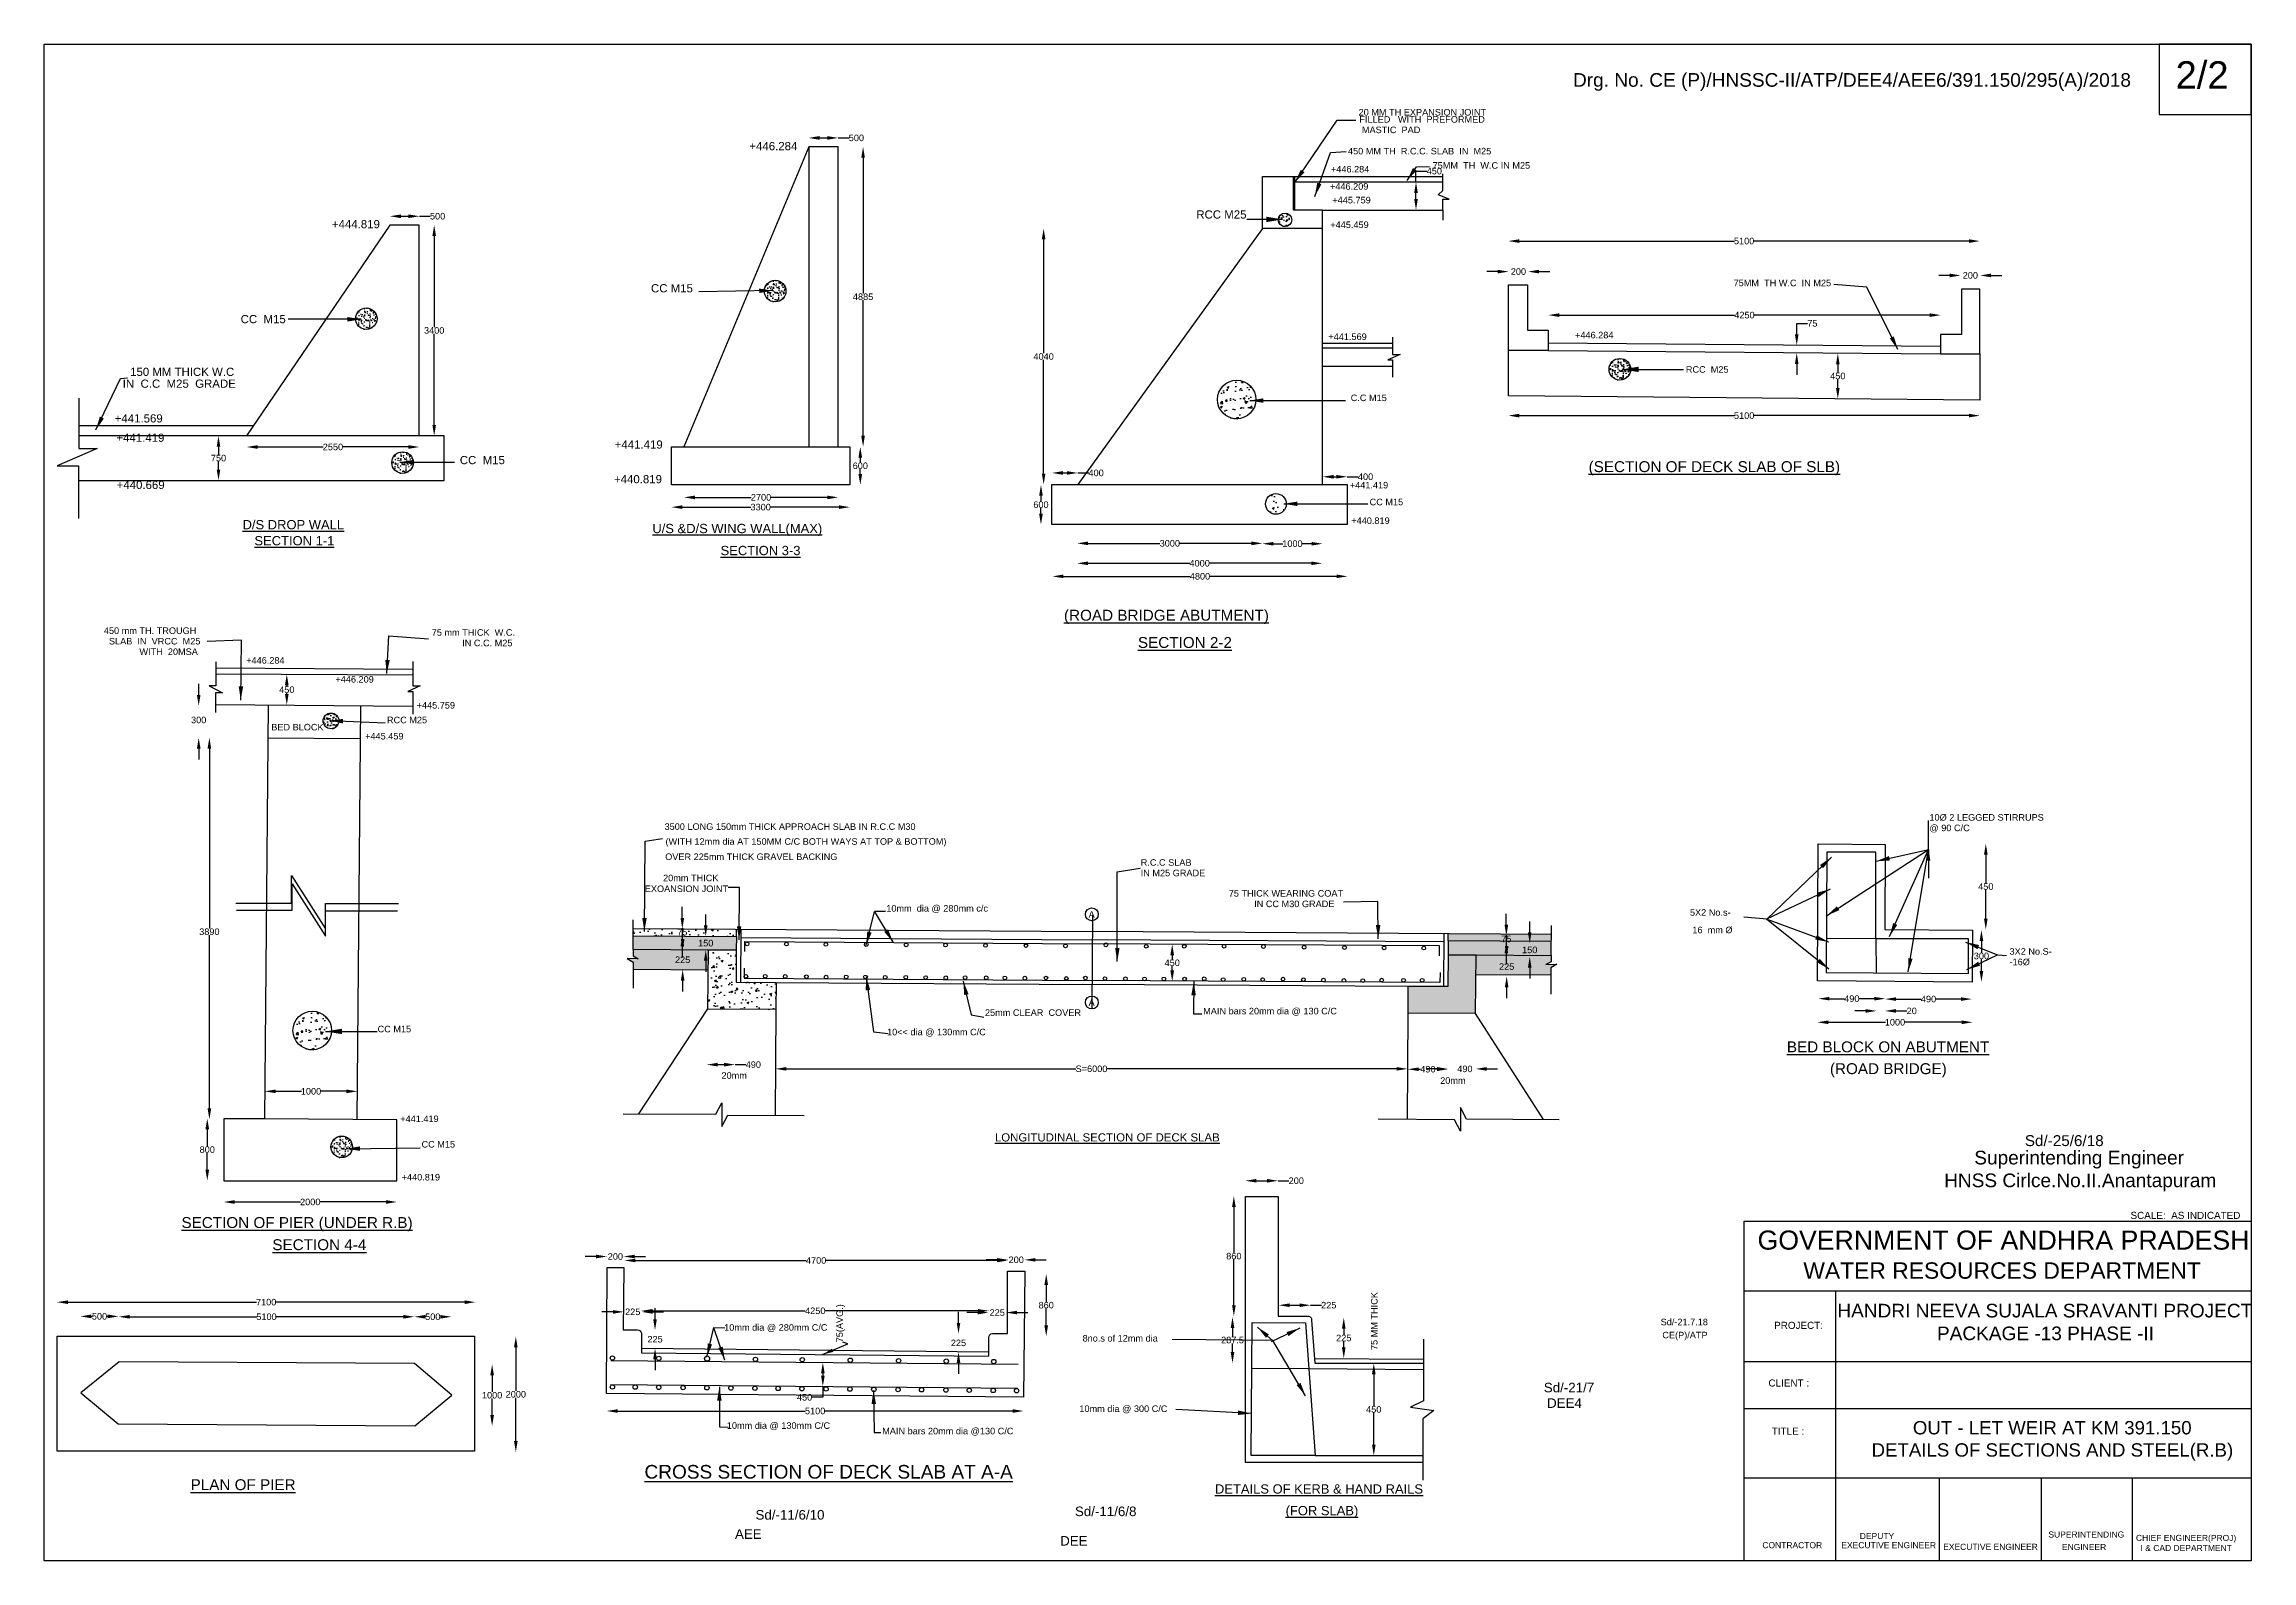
# Model space of a CAD drawing. Header units: inches. Extents: x 159 to 4207, y 11 to 2793.
import ezdxf

# ---------------------------------------------------------------- set-up
doc = ezdxf.new("R2010")
doc.units = ezdxf.units.IN
doc.header["$MEASUREMENT"] = 0
for name, color, linetype in [('DIMENSION', 7, 'Continuous'), ('DRAWING', 2, 'Continuous'), ('TEXT', 7, 'Continuous')]:
    doc.layers.add(name, color=color, linetype=linetype)
doc.styles.get("Standard").update_dxf_attribs({"font": 'arial.ttf', "height": 12})
doc.dimstyles.get("Standard").update_dxf_attribs({"dimtxt": 12, "dimasz": 20, "dimexe": 0.18, "dimexo": 0.0625, "dimgap": 0.09, "dimtad": 0, "dimtih": 1, "dimtoh": 1, "dimdec": 4, "dimzin": 0, "dimdsep": 46, "dimtxsty": 'Standard', "dimcen": 0.09, "dimse1": 1, "dimse2": 1, "dimadec": 0, "dimazin": 0, "dimtfac": 1, "dimtdec": 4, "dimtofl": 0, "dimtmove": 0, "dimatfit": 3, "dimfxl": 1, "dimtolj": 1, "dimtzin": 0, "dimarcsym": 0})
pattern_1 = [(50, (0, 0), (14.3452, -1.25504), [1.5, -16.5]), (355, (0, 0), (-2.77503, 15.04384), [1.2, -13.2]), (100.4514, (1.195, -0.105), (11.57019, 13.78879), [1.2748, -14.02284]), (46.1842, (0, 4), (21.34482, -3.31038), [2.25, -24.75]), (96.6356, (1.779, 3.724), (18.69325, 19.48236), [1.9122, -21.03426]), (351.1842, (0, 4), (18.69324, 19.48237), [1.8, -19.8]), (21, (2, 3), (11.93814, -8.05238), [1.5, -16.5]), (326, (2, 3), (4.86631, 14.503), [1.2, -13.2]), (71.4514, (2.995, 2.329), (16.80445, 6.45061), [1.2748, -14.02284]), (37.5, (0, 0), (0.243197, 6.657877), [0, -13.04, 0, -13.4, 0, -13.25]), (7.5, (0, 0), (5.26139, 7.888234), [0, -7.64, 0, -12.74, 0, -5.05]), (327.5, (-4.46, 0), (10.676449, -0.451097), [0, -5, 0, -15.6, 0, -20.7]), (317.5, (-6.46, 0), (11.663723, 2.0021), [0, -6.5, 0, -10.36, 0, -14.7])]
pattern_2 = [(50, (0, 0), (35.863, -3.1376), [3.75, -41.25]), (355, (0, 0), (-6.93757, 37.6096), [3, -33]), (100.4514, (2.99, -0.26), (28.92547, 34.47198), [3.187, -35.0571]), (46.1842, (0, 10), (53.36205, -8.27595), [5.625, -61.875]), (96.6356, (4.447, 9.31), (46.7331, 48.7059), [4.7805, -52.58565]), (351.1842, (0, 10), (46.7331, 48.7059), [4.5, -49.5]), (21, (5, 7.5), (29.84535, -20.13094), [3.75, -41.25]), (326, (5, 7.5), (12.16577, 36.2575), [3, -33]), (71.4514, (7.487, 5.822), (42.01113, 16.12652), [3.187, -35.0571]), (37.5, (0, 0), (0.607993, 16.644693), [0, -32.6, 0, -33.5, 0, -33.125]), (7.5, (0, 0), (13.15348, 19.72059), [0, -19.1, 0, -31.85, 0, -12.625]), (327.5, (-11.15, 0), (26.69112, -1.127744), [0, -12.5, 0, -39, 0, -51.75]), (317.5, (-16.15, 0), (29.15931, 5.00525), [0, -16.25, 0, -25.9, 0, -36.75])]

msp = doc.modelspace()

# ---------------------------------------------------------------- texts
at = {"color": 0}
for s, height, p in [('20 MM TH EXPANSION JOINT', 12, (2568.97338, 2661.68854)), ('FILLED   WITH  PREFORMED', 12, (2570.40013, 2648.6592)), (' MASTIC  PAD', 12, (2570.40013, 2629.38226)), ('+446.284', 15, (1452.1286, 2598.10964)), ('450 MM TH  R.C.C. SLAB  IN  M25', 12, (2549.51906, 2590.40984)), ('+446.284', 12, (2518.24548, 2557.26706)), ('75MM  TH  W.C IN M25', 12, (2704.6437, 2564.19677)), ('+446.209', 12, (2516.54008, 2525.6841)), ('+445.759', 12, (2520.868, 2500.61044)), ('+444.819', 15, (686.79671, 2455.02638)), ('RCC M25', 15, (2271.44997, 2472.78871)), ('+445.459', 12, (2517.10544, 2455.43636)), ('CC M15', 15, (1271.78637, 2337.44023)), ('75MM  TH W.C  IN M25', 12, (3256.43443, 2348.65284)), ('CC  M15', 15, (519.53747, 2280.84556)), ('+441.569', 12, (2513.52346, 2250.10688)), ('+446.284', 12, (2965.78527, 2253.07619)), ('150 MM THICK W.C', 15, (316.83848, 2184.20919)), ('RCC  M25', 12, (3168.91668, 2190.04823)), ('IN  C.C  M25  GRADE', 15, (303.39891, 2162.52352)), ('C.C M15', 12, (2554.53336, 2138.02578)), ('+441.569', 15, (288.68226, 2098.85802)), ('+441.419', 15, (291.72513, 2063.39776)), ('+441.419', 15, (1205.25732, 2050.89407)), ('CC  M15', 15, (921.3127, 2022.39317)), ('%%U(SECTION OF DECK SLAB OF SLB)', 20, (2990.63952, 2007.85665)), ('+440.669', 15, (292.17489, 1976.86885)), ('+440.819', 15, (1203.89029, 1987.39843)), ('+441.419', 12, (2552.88559, 1977.93284)), ('CC M15', 12, (2589.21624, 1947.0193)), ('%%UD/S DROP WALL', 17, (523.03565, 1902.98683)), ('%%UU/S &D/S WING WALL(MAX)', 17, (1274.29043, 1895.91634)), ('+440.819', 12, (2555.57675, 1912.74559)), ('%%USECTION 1-1', 17, (544.77047, 1873.5572)), ('%%USECTION 3-3', 17, (1399.34663, 1855.53009)), ('%%U(ROAD BRIDGE ABUTMENT)', 20, (2028.89871, 1735.41172)), (' 450 mm TH. TROUGH', 12, (264.10355, 1711.0541)), ('   SLAB  IN  VRCC  M25', 12, (264.10355, 1691.77716)), ('75 mm THICK  W.C.', 12, (869.78684, 1707.77973)), ('            IN C.C. M25', 12, (869.78684, 1688.50278)), ('%%USECTION 2-2', 20, (2164.41884, 1685.43246)), ('               WITH  20MSA', 12, (264.10355, 1672.50021)), ('+446.284', 12, (529.68279, 1656.61231)), ('+446.209', 12, (693.21964, 1621.83761)), ('+445.759', 12, (842.11382, 1574.26177)), ('BED BLOCK', 12, (575.66349, 1534.1918)), ('RCC M25', 12, (787.73344, 1547.30039)), ('+445.459', 12, (747.6428, 1517.56358)), ('10Ø 2 LEGGED STIRRUPS', 12, (3615.50562, 1368.67984)), ('3500 LONG 150mm THICK APPROACH SLAB IN R.C.C M30', 12, (1296.61474, 1351.81332)), ('(WITH 12mm dia AT 150MM C/C BOTH WAYS AT TOP & BOTTOM)', 12, (1298.41337, 1324.50938)), ('@ 90 C/C', 12, (3615.50562, 1349.4029)), ('OVER 225mm THICK GRAVEL BACKING', 12, (1297.77754, 1296.56721)), ('R.C.C SLAB', 12, (2169.55141, 1286.0504)), ('20mm THICK ', 12, (1293.90383, 1257.65299)), ('IN M25 GRADE', 12, (2169.55141, 1266.77346)), ('EXOANSION JOINT', 12, (1260.4276, 1237.83752)), ('10mm  dia @ 280mm c/c', 12, (1703.05784, 1201.92198)), ('75 THICK WEARING COAT', 12, (2330.9538, 1229.40519)), ('          IN CC M30 GRADE', 12, (2330.9538, 1210.12825)), ('5X2 No.s-', 12, (3176.42377, 1194.40799)), ('16  mm Ø ', 12, (3180.88645, 1162.31277)), ('3X2 No.S-', 12, (3762.32419, 1122.89444)), ('-16Ø', 12, (3762.32419, 1103.61749)), ('25mm CLEAR  COVER', 12, (1883.99165, 1010.70321)), ('MAIN bars 20mm dia @ 130 C/C', 12, (2284.04814, 1013.49185)), ('CC M15', 12, (770.59614, 980.60769)), ('10<< dia @ 130mm C/C', 12, (1704.58034, 975.13489)), ('%%UBED BLOCK ON ABUTMENT', 20, (3354.12062, 943.97398)), ('20mm', 12, (1400.9562, 895.3645)), ('20mm', 12, (2718.52739, 886.12081)), ('(ROAD BRIDGE)', 20, (3433.03802, 903.93401)), ('+441.419', 12, (812.10553, 816.01325)), ('CC M15', 12, (851.1102, 769.25658)), ('%%ULONGITUDINAL SECTION OF DECK SLAB', 15, (1902.24313, 780.46412)), ('+440.819', 12, (814.63226, 708.94717)), ('%%USECTION OF PIER (UNDER R.B)', 20, (411.01971, 621.78459)), ('%%USECTION 4-4', 20, (577.60844, 581.15473)), ('10mm dia @ 280mm C/C', 12, (1405.96162, 433.45433)), ('8no.s of 12mm dia', 12, (2062.98461, 413.55639)), ('10mm dia @ 300 C/C', 12, (2057.11312, 284.39087)), ('10mm dia @ 130mm C/C', 12, (1410.80653, 253.50641)), ('MAIN bars 20mm dia @130 C/C', 12, (1695.65709, 243.49714)), ('%%UCROSS SECTION OF DECK SLAB AT A-A', 25, (1259.82342, 162.24672)), ('%%UPLAN OF PIER', 20, (427.75392, 141.0869)), ('%%UDETAILS OF KERB & HAND RAILS', 17, (2305.72296, 134.74813)), ('%%U(FOR SLAB)', 17, (2435.17316, 95.04537))]:
    msp.add_text(s, height=height, dxfattribs=at).set_placement(p)
msp.add_text('75 MM THICK', height=12, rotation=90, dxfattribs=at).set_placement((2603.67399, 398.05878))
at = {"layer": 'Defpoints', "color": 0}
for s, height, p in [('2/2', 50, (4066.79649, 2711.20991)), ('A', 12, (2073.96855, 1190.71005)), ('A', 12, (2073.96855, 1028.93601)), ('Sd/-21.7.18', 12, (3122.70843, 443.48181)), ('CE(P)/ATP', 12, (3125.85101, 419.4258))]:
    msp.add_text(s, height=height, dxfattribs=at).set_placement(p)
msp.add_text('75(AVG.)', height=12, rotation=90, dxfattribs=at).set_placement((1623.61312, 412.17376))
at = {"layer": 'DIMENSION', "color": 0}
for s, height, p in [('Sd/-25/6/18', 20, (3790.39102, 772.00843)), ('PROJECT:', 12.978281, (3330.78518, 436.81941)), ('Sd/-21/7', 17.5, (2908.50091, 320.45235)), ('CLIENT :', 12.978281, (3320.3081, 331.09355)), ('DEE4 ', 17.5, (2914.46836, 291.96354)), ('TITLE :', 12.978281, (3326.46167, 242.70897)), ('Sd/-11/6/10', 17.5, (1463.40464, 87.1193)), ('Sd/-11/6/8', 17.5, (2048.95682, 93.4699)), ('AEE ', 17.5, (1425.72868, 51.80452)), ('DEE ', 17.5, (2021.91444, 39.43249)), ('CONTRACTOR', 11.124241, (3309.19127, 34.64222)), ('EXECUTIVE ENGINEER', 11.1242407, (3453.97261, 34.60345)), ('DEPUTY', 11.124241, (3487.7967, 51.36693)), ('EXECUTIVE ENGINEER', 11.1242407, (3640.63929, 31.60636)), ('SUPERINTENDING', 11.1242407, (3833.54733, 54.13799)), ('ENGINEER', 11.124241, (3858.43017, 31.28564))]:
    msp.add_text(s, height=height, dxfattribs=at).set_placement(p)
at = {"layer": 'DIMENSION', "color": 0, "attachment_point": 1}
for s, insert, char_height, width in [('\\pi69.343;Superintending Engineer  \\P\\pi14.133;HNSS Cirlce.No.II.Anantapuram', (3628.34438, 763.32798), 25, 522.058964), ('\\pi25.125;{\\H1.1799x;GOVERNMENT OF ANDHRA PRADESH } \\P\\pi109.1;{\\H1.0113x;WATER RESOURCES DEPARTMENT}', (3275.19385, 617.13505), 29.6646419, 945.6723751), ('\\pi46.788;HANDRI NEEVA SUJALA SRAVANTI PROJECT  \\P\\pi229.38;PACKAGE -13 PHASE -II', (3399.8899, 482.7595), 25, 850.8231634), ('\\pi77.61;OUT - LET WEIR AT KM 391.150 \\P\\pi1.9365;DETAILS OF SECTIONS AND STEEL(R.B)', (3507.48039, 267.8135), 24.4733296, 663.0001934), ('\\pi0.66776;CHIEF ENGINEER(PROJ) \\P\\pi9.0792;I & CAD DEPARTMENT', (3993.4035, 59.09989), 11.1242407, 183.9066152)]:
    msp.add_mtext(s, dxfattribs=dict(at, insert=insert, char_height=char_height, width=width))
at = {"layer": 'TEXT', "color": 0}
for s, height, p in [('Drg. No. CE (P)/HNSSC-II/ATP/DEE4/AEE6/391.150/295(A)/2018', 25, (2962.08452, 2714.4293)), ('SCALE:  AS INDICATED', 12.9782808, (3984.10432, 638.44147))]:
    msp.add_text(s, height=height, dxfattribs=at).set_placement(p)

# ---------------------------------------------------------------- blocks, each defined once
blk = doc.blocks.new('*D2')
at = {"layer": 'Defpoints', "color": 0, "lineweight": -2}
for p, q in [((478.9, 2054.4), (478.9, 2039.7)), ((478.9, 2012.6), (478.9, 2027.3))]:
    blk.add_line(p, q, dxfattribs=at)
at = {"layer": 'Defpoints', "color": 0}
for p in [(479.7, 2074.4), (478.9, 1992.6), (480.5, 1992.6)]:
    blk.add_point(p, dxfattribs=at)
for points in [[(475.6, 2054.4), (482.2, 2054.4), (478.9, 2074.4)], [(475.6, 2012.6), (482.2, 2012.6), (478.9, 1992.6)]]:
    blk.add_solid(points, dxfattribs=at)
at = {"layer": 'Defpoints', "color": 0, "insert": (478.9, 2033.5), "char_height": 12, "attachment_point": 5}
blk.add_mtext('\\A1;750', dxfattribs=at)
blk = doc.blocks.new('*D3')
at = {"layer": 'Defpoints', "color": 0, "lineweight": -2}
for p, q in [((550.5, 2053.9), (670.6, 2053.9)), ((826.9, 2053.9), (706.8, 2053.9))]:
    blk.add_line(p, q, dxfattribs=at)
at = {"layer": 'Defpoints', "color": 0}
for p in [(530.5, 2074.4), (846.9, 2074.6), (846.9, 2053.9)]:
    blk.add_point(p, dxfattribs=at)
for points in [[(550.5, 2057.2), (550.5, 2050.5), (530.5, 2053.9)], [(826.9, 2057.2), (826.9, 2050.5), (846.9, 2053.9)]]:
    blk.add_solid(points, dxfattribs=at)
at = {"layer": 'Defpoints', "color": 0, "insert": (688.7, 2053.9), "char_height": 12, "attachment_point": 5}
blk.add_mtext('\\A1;2550', dxfattribs=at)
blk = doc.blocks.new('*D4')
at = {"layer": 'Defpoints', "color": 0, "lineweight": -2}
for p, q in [((813.2, 2477), (827.2, 2477)), ((847.2, 2477), (867.2, 2477))]:
    blk.add_line(p, q, dxfattribs=at)
at = {"layer": 'Defpoints', "color": 0}
for p in [(847.2, 2477), (793.2, 2460.8), (847.2, 2460.8)]:
    blk.add_point(p, dxfattribs=at)
for points in [[(813.2, 2480.3), (813.2, 2473.6), (793.2, 2477)], [(827.2, 2480.3), (827.2, 2473.6), (847.2, 2477)]]:
    blk.add_solid(points, dxfattribs=at)
at = {"layer": 'Defpoints', "color": 0, "insert": (880.6, 2477), "char_height": 12, "attachment_point": 5}
blk.add_mtext('\\A1;500', dxfattribs=at)
blk = doc.blocks.new('*D5')
at = {"layer": 'Defpoints', "color": 0, "lineweight": -2}
for p, q in [((874.3, 2440.7), (874.3, 2273.8)), ((874.3, 2094.4), (874.3, 2261.4))]:
    blk.add_line(p, q, dxfattribs=at)
at = {"layer": 'Defpoints', "color": 0}
for p in [(847, 2460.7), (847, 2074.4), (874.3, 2074.4)]:
    blk.add_point(p, dxfattribs=at)
for points in [[(871, 2440.7), (877.7, 2440.7), (874.3, 2460.7)], [(871, 2094.4), (877.7, 2094.4), (874.3, 2074.4)]]:
    blk.add_solid(points, dxfattribs=at)
at = {"layer": 'Defpoints', "color": 0, "insert": (874.3, 2267.6), "char_height": 12, "attachment_point": 5}
blk.add_mtext('\\A1;3400', dxfattribs=at)
blk = doc.blocks.new('*D6')
at = {"layer": 'Defpoints', "color": 0, "lineweight": -2}
for p, q in [((1580.8, 2620.6), (1594.9, 2620.6)), ((1614.9, 2620.6), (1634.9, 2620.6))]:
    blk.add_line(p, q, dxfattribs=at)
at = {"layer": 'Defpoints', "color": 0}
for p in [(1560.8, 2604.5), (1614.9, 2620.6), (1614.9, 2604.5)]:
    blk.add_point(p, dxfattribs=at)
for points in [[(1580.8, 2624), (1580.8, 2617.3), (1560.8, 2620.6)], [(1594.9, 2624), (1594.9, 2617.3), (1614.9, 2620.6)]]:
    blk.add_solid(points, dxfattribs=at)
at = {"layer": 'Defpoints', "color": 0, "insert": (1648.3, 2620.6), "char_height": 12, "attachment_point": 5}
blk.add_mtext('\\A1;500', dxfattribs=at)
blk = doc.blocks.new('*D7')
at = {"layer": 'Defpoints', "color": 0, "lineweight": -2}
for p, q in [((1660.6, 2584.2), (1660.6, 2335.5)), ((1660.6, 2074.5), (1660.6, 2323.1))]:
    blk.add_line(p, q, dxfattribs=at)
at = {"layer": 'Defpoints', "color": 0}
for p in [(1615, 2604.2), (1614.9, 2054.5), (1660.6, 2054.5)]:
    blk.add_point(p, dxfattribs=at)
for points in [[(1657.2, 2584.2), (1663.9, 2584.2), (1660.6, 2604.2)], [(1657.2, 2074.5), (1663.9, 2074.5), (1660.6, 2054.5)]]:
    blk.add_solid(points, dxfattribs=at)
at = {"layer": 'Defpoints', "color": 0, "insert": (1660.6, 2329.3), "char_height": 12, "attachment_point": 5}
blk.add_mtext('\\A1;4885', dxfattribs=at)
blk = doc.blocks.new('*D8')
at = {"layer": 'Defpoints', "color": 0, "lineweight": -2}
for p, q in [((1655.5, 2034.4), (1655.5, 2025.7)), ((1655.5, 2004.5), (1655.5, 2013.2))]:
    blk.add_line(p, q, dxfattribs=at)
at = {"layer": 'Defpoints', "color": 0}
for p in [(1636.1, 2054.4), (1655.5, 2054.4), (1636.2, 1984.5)]:
    blk.add_point(p, dxfattribs=at)
for points in [[(1652.1, 2034.4), (1658.8, 2034.4), (1655.5, 2054.4)], [(1652.1, 2004.5), (1658.8, 2004.5), (1655.5, 1984.5)]]:
    blk.add_solid(points, dxfattribs=at)
at = {"layer": 'Defpoints', "color": 0, "insert": (1655.5, 2019.4), "char_height": 12, "attachment_point": 5}
blk.add_mtext('\\A1;600', dxfattribs=at)
blk = doc.blocks.new('*D9')
at = {"layer": 'Defpoints', "color": 0, "lineweight": -2}
for p, q in [((1352.2, 1961.5), (1455.5, 1961.5)), ((1594.9, 1961.5), (1491.6, 1961.5))]:
    blk.add_line(p, q, dxfattribs=at)
at = {"layer": 'Defpoints', "color": 0}
for p in [(1332.2, 2054.4), (1614.9, 2054.6), (1614.9, 1961.5)]:
    blk.add_point(p, dxfattribs=at)
for points in [[(1352.2, 1964.8), (1352.2, 1958.1), (1332.2, 1961.5)], [(1594.9, 1964.8), (1594.9, 1958.1), (1614.9, 1961.5)]]:
    blk.add_solid(points, dxfattribs=at)
at = {"layer": 'Defpoints', "color": 0, "insert": (1473.5, 1961.5), "char_height": 12, "attachment_point": 5}
blk.add_mtext('\\A1;2700', dxfattribs=at)
blk = doc.blocks.new('*D10')
at = {"layer": 'Defpoints', "color": 0, "lineweight": -2}
for p, q in [((1329.4, 1943.6), (1454.8, 1943.6)), ((1616.3, 1943.6), (1490.8, 1943.6))]:
    blk.add_line(p, q, dxfattribs=at)
at = {"layer": 'Defpoints', "color": 0}
for p in [(1309.4, 1984.3), (1636.3, 1984.3), (1636.3, 1943.6)]:
    blk.add_point(p, dxfattribs=at)
for points in [[(1329.4, 1947), (1329.4, 1940.3), (1309.4, 1943.6)], [(1616.3, 1947), (1616.3, 1940.3), (1636.3, 1943.6)]]:
    blk.add_solid(points, dxfattribs=at)
at = {"layer": 'Defpoints', "color": 0, "insert": (1472.8, 1943.6), "char_height": 12, "attachment_point": 5}
blk.add_mtext('\\A1;3300', dxfattribs=at)
blk = doc.blocks.new('*D11')
at = {"layer": 'Defpoints', "color": 0, "lineweight": -2}
for p, q in [((1991.6, 2434.6), (1991.6, 2226)), ((1991.6, 2005), (1991.6, 2213.6))]:
    blk.add_line(p, q, dxfattribs=at)
at = {"layer": 'Defpoints', "color": 0}
for p in [(1991.6, 2454.6), (2392.6, 2454.6), (2007, 1985)]:
    blk.add_point(p, dxfattribs=at)
for points in [[(1988.3, 2434.6), (1994.9, 2434.6), (1991.6, 2454.6)], [(1988.3, 2005), (1994.9, 2005), (1991.6, 1985)]]:
    blk.add_solid(points, dxfattribs=at)
at = {"layer": 'Defpoints', "color": 0, "insert": (1991.6, 2219.8), "char_height": 12, "attachment_point": 5}
blk.add_mtext('\\A1;4040', dxfattribs=at)
blk = doc.blocks.new('*D12')
at = {"layer": 'Defpoints', "color": 0, "lineweight": -2}
for p, q in [((2027, 2006.3), (2034.2, 2006.3)), ((2054.2, 2006.3), (2074.2, 2006.3))]:
    blk.add_line(p, q, dxfattribs=at)
at = {"layer": 'Defpoints', "color": 0}
for p in [(2007, 1984.8), (2054.2, 2006.3), (2054.2, 1985)]:
    blk.add_point(p, dxfattribs=at)
for points in [[(2027, 2009.6), (2027, 2003), (2007, 2006.3)], [(2034.2, 2009.6), (2034.2, 2003), (2054.2, 2006.3)]]:
    blk.add_solid(points, dxfattribs=at)
at = {"layer": 'Defpoints', "color": 0, "insert": (2087.8, 2006.3), "char_height": 12, "attachment_point": 5}
blk.add_mtext('\\A1;400', dxfattribs=at)
blk = doc.blocks.new('*D13')
at = {"layer": 'Defpoints', "color": 0, "lineweight": -2}
for p, q in [((1986.7, 1964.5), (1986.7, 1954.2)), ((1986.7, 1931.5), (1986.7, 1941.8))]:
    blk.add_line(p, q, dxfattribs=at)
at = {"layer": 'Defpoints', "color": 0}
for p in [(1986.7, 1984.5), (2006.9, 1984.5), (2006.9, 1911.5)]:
    blk.add_point(p, dxfattribs=at)
for points in [[(1983.3, 1964.5), (1990, 1964.5), (1986.7, 1984.5)], [(1983.3, 1931.5), (1990, 1931.5), (1986.7, 1911.5)]]:
    blk.add_solid(points, dxfattribs=at)
at = {"layer": 'Defpoints', "color": 0, "insert": (1986.7, 1948), "char_height": 12, "attachment_point": 5}
blk.add_mtext('\\A1;600', dxfattribs=at)
blk = doc.blocks.new('*D14')
at = {"layer": 'Defpoints', "color": 0, "lineweight": -2}
for p, q in [((2674.2, 2539.7), (2674.2, 2559.7)), ((2674.2, 2559.7), (2694.2, 2559.7)), ((2674.2, 2508.4), (2674.2, 2519.7))]:
    blk.add_line(p, q, dxfattribs=at)
at = {"layer": 'Defpoints', "color": 0}
for p in [(2670.8, 2539.7), (2674.2, 2539.7), (2670.8, 2488.4)]:
    blk.add_point(p, dxfattribs=at)
for points in [[(2670.9, 2519.7), (2677.6, 2519.7), (2674.2, 2539.7)], [(2670.9, 2508.4), (2677.6, 2508.4), (2674.2, 2488.4)]]:
    blk.add_solid(points, dxfattribs=at)
at = {"layer": 'Defpoints', "color": 0, "insert": (2707.8, 2559.7), "char_height": 12, "attachment_point": 5}
blk.add_mtext('\\A1;450', dxfattribs=at)
blk = doc.blocks.new('*D15')
at = {"layer": 'Defpoints', "color": 0, "lineweight": -2}
for p, q in [((2523, 1999.3), (2528.1, 1999.3)), ((2548.1, 1999.3), (2568.1, 1999.3))]:
    blk.add_line(p, q, dxfattribs=at)
at = {"layer": 'Defpoints', "color": 0}
for p in [(2503, 1985.3), (2548.1, 1999.3), (2548.1, 1985)]:
    blk.add_point(p, dxfattribs=at)
for points in [[(2523, 2002.6), (2523, 1996), (2503, 1999.3)], [(2528.1, 2002.6), (2528.1, 1996), (2548.1, 1999.3)]]:
    blk.add_solid(points, dxfattribs=at)
at = {"layer": 'Defpoints', "color": 0, "insert": (2581.7, 1999.3), "char_height": 12, "attachment_point": 5}
blk.add_mtext('\\A1;400', dxfattribs=at)
blk = doc.blocks.new('*D16')
at = {"layer": 'Defpoints', "color": 0, "lineweight": -2}
for p, q in [((2073.2, 1840.6), (2259.4, 1840.6)), ((2482.1, 1840.6), (2295.9, 1840.6))]:
    blk.add_line(p, q, dxfattribs=at)
at = {"layer": 'Defpoints', "color": 0}
for p in [(2053.2, 1983.8), (2502.1, 1982.8), (2502.1, 1840.6)]:
    blk.add_point(p, dxfattribs=at)
for points in [[(2073.2, 1844), (2073.2, 1837.3), (2053.2, 1840.6)], [(2482.1, 1844), (2482.1, 1837.3), (2502.1, 1840.6)]]:
    blk.add_solid(points, dxfattribs=at)
at = {"layer": 'Defpoints', "color": 0, "insert": (2277.6, 1840.6), "char_height": 12, "attachment_point": 5}
blk.add_mtext('\\A1;4000', dxfattribs=at)
blk = doc.blocks.new('*D17')
at = {"layer": 'Defpoints', "color": 0, "lineweight": -2}
for p, q in [((2027.8, 1816.7), (2260, 1816.7)), ((2528.6, 1816.7), (2296.4, 1816.7))]:
    blk.add_line(p, q, dxfattribs=at)
at = {"layer": 'Defpoints', "color": 0}
for p in [(2007.8, 1915.3), (2548.6, 1912.5), (2548.6, 1816.7)]:
    blk.add_point(p, dxfattribs=at)
for points in [[(2027.8, 1820), (2027.8, 1813.4), (2007.8, 1816.7)], [(2528.6, 1820), (2528.6, 1813.4), (2548.6, 1816.7)]]:
    blk.add_solid(points, dxfattribs=at)
at = {"layer": 'Defpoints', "color": 0, "insert": (2278.2, 1816.7), "char_height": 12, "attachment_point": 5}
blk.add_mtext('\\A1;4800', dxfattribs=at)
blk = doc.blocks.new('*D18')
at = {"layer": 'Defpoints', "color": 0, "lineweight": -2}
for p, q in [((2824.2, 2375.5), (2804.2, 2375.5)), ((2899.8, 2375.5), (2919.8, 2375.5))]:
    blk.add_line(p, q, dxfattribs=at)
at = {"layer": 'Defpoints', "color": 0}
for p in [(2844.2, 2350.2), (2879.8, 2375.5), (2879.8, 2349.5)]:
    blk.add_point(p, dxfattribs=at)
for points in [[(2824.2, 2378.8), (2824.2, 2372.1), (2844.2, 2375.5)], [(2899.8, 2378.8), (2899.8, 2372.1), (2879.8, 2375.5)]]:
    blk.add_solid(points, dxfattribs=at)
at = {"layer": 'Defpoints', "color": 0, "insert": (2862, 2375.5), "char_height": 12, "attachment_point": 5}
blk.add_mtext('\\A1;200', dxfattribs=at)
blk = doc.blocks.new('*D19')
at = {"layer": 'Defpoints', "color": 0, "lineweight": -2}
for p, q in [((2863.6, 2431.5), (3257.7, 2431.5)), ((3687.8, 2431.5), (3293.7, 2431.5))]:
    blk.add_line(p, q, dxfattribs=at)
at = {"layer": 'Defpoints', "color": 0}
for p in [(3707.8, 2431.5), (2843.6, 2350.8), (3707.8, 2342.5)]:
    blk.add_point(p, dxfattribs=at)
for points in [[(2863.6, 2434.8), (2863.6, 2428.1), (2843.6, 2431.5)], [(3687.8, 2434.8), (3687.8, 2428.1), (3707.8, 2431.5)]]:
    blk.add_solid(points, dxfattribs=at)
at = {"layer": 'Defpoints', "color": 0, "insert": (3275.7, 2431.5), "char_height": 12, "attachment_point": 5}
blk.add_mtext('\\A1;5100', dxfattribs=at)
blk = doc.blocks.new('*D20')
at = {"layer": 'Defpoints', "color": 0, "lineweight": -2}
for p, q in [((2936.8, 2295.7), (3258.1, 2295.7)), ((3615.9, 2295.7), (3294.6, 2295.7))]:
    blk.add_line(p, q, dxfattribs=at)
at = {"layer": 'Defpoints', "color": 0}
for p in [(2916.8, 2268.1), (3635.9, 2295.7), (3635.9, 2259.9)]:
    blk.add_point(p, dxfattribs=at)
for points in [[(2936.8, 2299.1), (2936.8, 2292.4), (2916.8, 2295.7)], [(3615.9, 2299.1), (3615.9, 2292.4), (3635.9, 2295.7)]]:
    blk.add_solid(points, dxfattribs=at)
at = {"layer": 'Defpoints', "color": 0, "insert": (3276.4, 2295.7), "char_height": 12, "attachment_point": 5}
blk.add_mtext('\\A1;4250', dxfattribs=at)
blk = doc.blocks.new('*D21')
at = {"layer": 'Defpoints', "color": 0, "lineweight": -2}
for p, q in [((3372.2, 2260.5), (3372.2, 2280.5)), ((3372.2, 2280.5), (3392.2, 2280.5)), ((3372.2, 2206.3), (3372.2, 2186.3))]:
    blk.add_line(p, q, dxfattribs=at)
at = {"layer": 'Defpoints', "color": 0}
for p in [(3372.2, 2226.3), (3398, 2240.5), (3398, 2226.3)]:
    blk.add_point(p, dxfattribs=at)
for points in [[(3368.8, 2260.5), (3375.5, 2260.5), (3372.2, 2240.5)], [(3368.8, 2206.3), (3375.5, 2206.3), (3372.2, 2226.3)]]:
    blk.add_solid(points, dxfattribs=at)
at = {"layer": 'Defpoints', "color": 0, "insert": (3400.8, 2280.5), "char_height": 12, "attachment_point": 5}
blk.add_mtext('\\A1;75', dxfattribs=at)
blk = doc.blocks.new('*D22')
at = {"layer": 'Defpoints', "color": 0, "lineweight": -2}
for p, q in [((3447.5, 2205.7), (3447.5, 2190.2)), ((3447.5, 2162.2), (3447.5, 2177.8))]:
    blk.add_line(p, q, dxfattribs=at)
at = {"layer": 'Defpoints', "color": 0}
for p in [(3447.5, 2225.7), (3447.5, 2142.2), (3447.5, 2142.2)]:
    blk.add_point(p, dxfattribs=at)
for points in [[(3444.2, 2205.7), (3450.8, 2205.7), (3447.5, 2225.7)], [(3444.2, 2162.2), (3450.8, 2162.2), (3447.5, 2142.2)]]:
    blk.add_solid(points, dxfattribs=at)
at = {"layer": 'Defpoints', "color": 0, "insert": (3447.5, 2184), "char_height": 12, "attachment_point": 5}
blk.add_mtext('\\A1;450', dxfattribs=at)
blk = doc.blocks.new('*D23')
at = {"layer": 'Defpoints', "color": 0, "lineweight": -2}
for p, q in [((3652.7, 2368.5), (3632.7, 2368.5)), ((3728.3, 2368.5), (3748.3, 2368.5))]:
    blk.add_line(p, q, dxfattribs=at)
at = {"layer": 'Defpoints', "color": 0}
for p in [(3708.3, 2368.5), (3672.7, 2343.1), (3708.3, 2342.5)]:
    blk.add_point(p, dxfattribs=at)
for points in [[(3652.7, 2371.8), (3652.7, 2365.1), (3672.7, 2368.5)], [(3728.3, 2371.8), (3728.3, 2365.1), (3708.3, 2368.5)]]:
    blk.add_solid(points, dxfattribs=at)
at = {"layer": 'Defpoints', "color": 0, "insert": (3690.5, 2368.5), "char_height": 12, "attachment_point": 5}
blk.add_mtext('\\A1;200', dxfattribs=at)
blk = doc.blocks.new('*D24')
at = {"layer": 'Defpoints', "color": 0, "lineweight": -2}
for p, q in [((2863.7, 2111.4), (3257.8, 2111.4)), ((3687.8, 2111.4), (3293.8, 2111.4))]:
    blk.add_line(p, q, dxfattribs=at)
at = {"layer": 'Defpoints', "color": 0}
for p in [(2843.7, 2147.6), (3707.8, 2139.7), (3707.8, 2111.4)]:
    blk.add_point(p, dxfattribs=at)
for points in [[(2863.7, 2114.8), (2863.7, 2108.1), (2843.7, 2111.4)], [(3687.8, 2114.8), (3687.8, 2108.1), (3707.8, 2111.4)]]:
    blk.add_solid(points, dxfattribs=at)
at = {"layer": 'Defpoints', "color": 0, "insert": (3275.8, 2111.4), "char_height": 12, "attachment_point": 5}
blk.add_mtext('\\A1;5100', dxfattribs=at)
blk = doc.blocks.new('*D25')
at = {"layer": 'Defpoints', "color": 0, "lineweight": -2}
for p, q in [((604.1, 1617), (604.1, 1615)), ((604.1, 1600.7), (604.1, 1602.6))]:
    blk.add_line(p, q, dxfattribs=at)
at = {"layer": 'Defpoints', "color": 0}
for p in [(605.5, 1637), (604.1, 1580.7), (604.5, 1580.7)]:
    blk.add_point(p, dxfattribs=at)
for points in [[(600.7, 1617), (607.4, 1617), (604.1, 1637)], [(600.7, 1600.7), (607.4, 1600.7), (604.1, 1580.7)]]:
    blk.add_solid(points, dxfattribs=at)
at = {"layer": 'Defpoints', "color": 0, "insert": (604.1, 1608.8), "char_height": 12, "attachment_point": 5}
blk.add_mtext('\\A1;450', dxfattribs=at)
blk = doc.blocks.new('*D26')
at = {"layer": 'Defpoints', "color": 0, "lineweight": -2}
for p, q in [((442.6, 1599.4), (442.6, 1619.4)), ((442.6, 1500.6), (442.6, 1480.6))]:
    blk.add_line(p, q, dxfattribs=at)
at = {"layer": 'Defpoints', "color": 0}
for p in [(569.2, 1579.4), (442.6, 1520.6), (567.8, 1520.6)]:
    blk.add_point(p, dxfattribs=at)
for points in [[(439.3, 1599.4), (446, 1599.4), (442.6, 1579.4)], [(439.3, 1500.6), (446, 1500.6), (442.6, 1520.6)]]:
    blk.add_solid(points, dxfattribs=at)
at = {"layer": 'Defpoints', "color": 0, "insert": (442.6, 1553.3), "char_height": 12, "attachment_point": 5}
blk.add_mtext('\\A1;300', dxfattribs=at)
blk = doc.blocks.new('*D27')
at = {"layer": 'Defpoints', "color": 0, "lineweight": -2}
for p, q in [((462.2, 1500.7), (462.2, 1171.1)), ((462.2, 841.1), (462.2, 1158.6))]:
    blk.add_line(p, q, dxfattribs=at)
at = {"layer": 'Defpoints', "color": 0}
for p in [(569.3, 1520.7), (462.2, 821.1), (563, 821.1)]:
    blk.add_point(p, dxfattribs=at)
for points in [[(458.8, 1500.7), (465.5, 1500.7), (462.2, 1520.7)], [(458.8, 841.1), (465.5, 841.1), (462.2, 821.1)]]:
    blk.add_solid(points, dxfattribs=at)
at = {"layer": 'Defpoints', "color": 0, "insert": (462.2, 1164.9), "char_height": 12, "attachment_point": 5}
blk.add_mtext('\\A1;3890', dxfattribs=at)
blk = doc.blocks.new('*D28')
at = {"layer": 'Defpoints', "color": 0, "lineweight": -2}
for p, q in [((458.3, 802.6), (458.3, 771.7)), ((458.3, 728.5), (458.3, 759.3))]:
    blk.add_line(p, q, dxfattribs=at)
at = {"layer": 'Defpoints', "color": 0}
for p in [(458.3, 822.6), (489.6, 822.6), (488.5, 708.5)]:
    blk.add_point(p, dxfattribs=at)
for points in [[(455, 802.6), (461.7, 802.6), (458.3, 822.6)], [(455, 728.5), (461.7, 728.5), (458.3, 708.5)]]:
    blk.add_solid(points, dxfattribs=at)
at = {"layer": 'Defpoints', "color": 0, "insert": (458.3, 765.5), "char_height": 12, "attachment_point": 5}
blk.add_mtext('\\A1;800', dxfattribs=at)
blk = doc.blocks.new('*D29')
at = {"layer": 'Defpoints', "color": 0, "lineweight": -2}
for p, q in [((508.4, 669.5), (629, 669.5)), ((785.8, 669.5), (665.2, 669.5))]:
    blk.add_line(p, q, dxfattribs=at)
at = {"layer": 'Defpoints', "color": 0}
for p in [(488.4, 708.1), (805.8, 708.2), (805.8, 669.5)]:
    blk.add_point(p, dxfattribs=at)
for points in [[(508.4, 672.8), (508.4, 666.1), (488.4, 669.5)], [(785.8, 672.8), (785.8, 666.1), (805.8, 669.5)]]:
    blk.add_solid(points, dxfattribs=at)
at = {"layer": 'Defpoints', "color": 0, "insert": (647.1, 669.5), "char_height": 12, "attachment_point": 5}
blk.add_mtext('\\A1;2000', dxfattribs=at)
blk = doc.blocks.new('*D30')
at = {"layer": 'Defpoints', "color": 0, "lineweight": -2}
for p, q in [((1329.2, 1190.4), (1329.2, 1210.4)), ((1329.2, 1138), (1329.2, 1118))]:
    blk.add_line(p, q, dxfattribs=at)
at = {"layer": 'Defpoints', "color": 0}
for p in [(1329.2, 1158), (1329.7, 1170.4), (1329.7, 1158)]:
    blk.add_point(p, dxfattribs=at)
for points in [[(1325.9, 1190.4), (1332.6, 1190.4), (1329.2, 1170.4)], [(1325.9, 1138), (1332.6, 1138), (1329.2, 1158)]]:
    blk.add_solid(points, dxfattribs=at)
at = {"layer": 'Defpoints', "color": 0, "insert": (1329.2, 1164.2), "char_height": 12, "attachment_point": 5}
blk.add_mtext('\\A1;75', dxfattribs=at)
blk = doc.blocks.new('*D31')
at = {"layer": 'Defpoints', "color": 0, "lineweight": -2}
for p, q in [((1372.1, 1176.5), (1372.1, 1196.5)), ((1372.1, 1111.8), (1372.1, 1091.8))]:
    blk.add_line(p, q, dxfattribs=at)
at = {"layer": 'Defpoints', "color": 0}
for p in [(1370.6, 1156.5), (1370.6, 1131.8), (1372.1, 1131.8)]:
    blk.add_point(p, dxfattribs=at)
for points in [[(1368.8, 1176.5), (1375.4, 1176.5), (1372.1, 1156.5)], [(1368.8, 1111.8), (1375.4, 1111.8), (1372.1, 1131.8)]]:
    blk.add_solid(points, dxfattribs=at)
at = {"layer": 'Defpoints', "color": 0, "insert": (1372.1, 1144.1), "char_height": 12, "attachment_point": 5}
blk.add_mtext('\\A1;150', dxfattribs=at)
blk = doc.blocks.new('*D32')
at = {"layer": 'Defpoints', "color": 0, "lineweight": -2}
for p, q in [((1329.8, 1151.6), (1329.8, 1171.6)), ((1329.8, 1075.6), (1329.8, 1055.6))]:
    blk.add_line(p, q, dxfattribs=at)
at = {"layer": 'Defpoints', "color": 0}
for p in [(1329.8, 1095.6), (1331.2, 1131.6), (1331.2, 1095.6)]:
    blk.add_point(p, dxfattribs=at)
for points in [[(1326.5, 1151.6), (1333.2, 1151.6), (1329.8, 1131.6)], [(1326.5, 1075.6), (1333.2, 1075.6), (1329.8, 1095.6)]]:
    blk.add_solid(points, dxfattribs=at)
at = {"layer": 'Defpoints', "color": 0, "insert": (1329.8, 1113.6), "char_height": 12, "attachment_point": 5}
blk.add_mtext('\\A1;225', dxfattribs=at)
blk = doc.blocks.new('*D33')
at = {"layer": 'Defpoints', "color": 0, "lineweight": -2}
for p, q in [((2227.3, 1121.9), (2227.3, 1114.2)), ((2227.3, 1094.1), (2227.3, 1101.8))]:
    blk.add_line(p, q, dxfattribs=at)
at = {"layer": 'Defpoints', "color": 0}
for p in [(2227, 1141.9), (2227, 1074.1), (2227.3, 1074.1)]:
    blk.add_point(p, dxfattribs=at)
for points in [[(2223.9, 1121.9), (2230.6, 1121.9), (2227.3, 1141.9)], [(2223.9, 1094.1), (2230.6, 1094.1), (2227.3, 1074.1)]]:
    blk.add_solid(points, dxfattribs=at)
at = {"layer": 'Defpoints', "color": 0, "insert": (2227.3, 1108), "char_height": 12, "attachment_point": 5}
blk.add_mtext('\\A1;450', dxfattribs=at)
blk = doc.blocks.new('*D34')
at = {"layer": 'Defpoints', "color": 0, "lineweight": -2}
for p, q in [((2839.8, 1177.9), (2839.8, 1197.9)), ((2839.8, 1125.4), (2839.8, 1105.4))]:
    blk.add_line(p, q, dxfattribs=at)
at = {"layer": 'Defpoints', "color": 0}
for p in [(2839.8, 1145.4), (2840.3, 1157.9), (2840.3, 1145.4)]:
    blk.add_point(p, dxfattribs=at)
for points in [[(2836.5, 1177.9), (2843.2, 1177.9), (2839.8, 1157.9)], [(2836.5, 1125.4), (2843.2, 1125.4), (2839.8, 1145.4)]]:
    blk.add_solid(points, dxfattribs=at)
at = {"layer": 'Defpoints', "color": 0, "insert": (2839.8, 1151.7), "char_height": 12, "attachment_point": 5}
blk.add_mtext('\\A1;75', dxfattribs=at)
blk = doc.blocks.new('*D35')
at = {"layer": 'Defpoints', "color": 0, "lineweight": -2}
for p, q in [((2882.7, 1164), (2882.7, 1184)), ((2882.7, 1099.3), (2882.7, 1079.3))]:
    blk.add_line(p, q, dxfattribs=at)
at = {"layer": 'Defpoints', "color": 0}
for p in [(2881.2, 1144), (2881.2, 1119.3), (2882.7, 1119.3)]:
    blk.add_point(p, dxfattribs=at)
for points in [[(2879.3, 1164), (2886, 1164), (2882.7, 1144)], [(2879.3, 1099.3), (2886, 1099.3), (2882.7, 1119.3)]]:
    blk.add_solid(points, dxfattribs=at)
at = {"layer": 'Defpoints', "color": 0, "insert": (2882.7, 1131.6), "char_height": 12, "attachment_point": 5}
blk.add_mtext('\\A1;150', dxfattribs=at)
blk = doc.blocks.new('*D36')
at = {"layer": 'Defpoints', "color": 0, "lineweight": -2}
for p, q in [((2840.4, 1139), (2840.4, 1159)), ((2840.4, 1063.1), (2840.4, 1043.1))]:
    blk.add_line(p, q, dxfattribs=at)
at = {"layer": 'Defpoints', "color": 0}
for p in [(2841.7, 1119), (2840.4, 1083.1), (2841.7, 1083.1)]:
    blk.add_point(p, dxfattribs=at)
for points in [[(2837.1, 1139), (2843.8, 1139), (2840.4, 1119)], [(2837.1, 1063.1), (2843.8, 1063.1), (2840.4, 1083.1)]]:
    blk.add_solid(points, dxfattribs=at)
at = {"layer": 'Defpoints', "color": 0, "insert": (2840.4, 1101.1), "char_height": 12, "attachment_point": 5}
blk.add_mtext('\\A1;225', dxfattribs=at)
blk = doc.blocks.new('*D37')
at = {"layer": 'Defpoints', "color": 0, "lineweight": -2}
for p, q in [((3718.8, 1306.4), (3718.8, 1254)), ((3718.8, 1189.2), (3718.8, 1241.6))]:
    blk.add_line(p, q, dxfattribs=at)
at = {"layer": 'Defpoints', "color": 0}
for p in [(3534.2, 1326.4), (3533.3, 1169.2), (3718.8, 1169.2)]:
    blk.add_point(p, dxfattribs=at)
for points in [[(3715.5, 1306.4), (3722.2, 1306.4), (3718.8, 1326.4)], [(3715.5, 1189.2), (3722.2, 1189.2), (3718.8, 1169.2)]]:
    blk.add_solid(points, dxfattribs=at)
at = {"layer": 'Defpoints', "color": 0, "insert": (3718.8, 1247.8), "char_height": 12, "attachment_point": 5}
blk.add_mtext('\\A1;450', dxfattribs=at)
blk = doc.blocks.new('*D38')
at = {"layer": 'Defpoints', "color": 0, "lineweight": -2}
for p, q in [((3710.8, 1148.3), (3710.8, 1126.8)), ((3710.8, 1092.8), (3710.8, 1114.4))]:
    blk.add_line(p, q, dxfattribs=at)
at = {"layer": 'Defpoints', "color": 0}
for p in [(3694.3, 1168.3), (3693.9, 1072.8), (3710.8, 1072.8)]:
    blk.add_point(p, dxfattribs=at)
for points in [[(3707.5, 1148.3), (3714.1, 1148.3), (3710.8, 1168.3)], [(3707.5, 1092.8), (3714.1, 1092.8), (3710.8, 1072.8)]]:
    blk.add_solid(points, dxfattribs=at)
at = {"layer": 'Defpoints', "color": 0, "insert": (3710.8, 1120.6), "char_height": 12, "attachment_point": 5}
blk.add_mtext('\\A1;300', dxfattribs=at)
blk = doc.blocks.new('*D39')
at = {"layer": 'Defpoints', "color": 0, "lineweight": -2}
for p, q in [((3432, 1042.3), (3459.7, 1042.3)), ((3514.5, 1042.3), (3486.8, 1042.3))]:
    blk.add_line(p, q, dxfattribs=at)
at = {"layer": 'Defpoints', "color": 0}
for p in [(3412, 1326.1), (3534.5, 1324.9), (3534.5, 1042.3)]:
    blk.add_point(p, dxfattribs=at)
for points in [[(3432, 1045.6), (3432, 1039), (3412, 1042.3)], [(3514.5, 1045.6), (3514.5, 1039), (3534.5, 1042.3)]]:
    blk.add_solid(points, dxfattribs=at)
at = {"layer": 'Defpoints', "color": 0, "insert": (3473.2, 1042.3), "char_height": 12, "attachment_point": 5}
blk.add_mtext('\\A1;490', dxfattribs=at)
blk = doc.blocks.new('*D40')
at = {"layer": 'Defpoints', "color": 0, "lineweight": -2}
for p, q in [((3554.4, 1041.5), (3600.2, 1041.5)), ((3673.2, 1041.5), (3627.4, 1041.5))]:
    blk.add_line(p, q, dxfattribs=at)
at = {"layer": 'Defpoints', "color": 0}
for p in [(3534.4, 1169.1), (3693.2, 1167.5), (3693.2, 1041.5)]:
    blk.add_point(p, dxfattribs=at)
for points in [[(3554.4, 1044.9), (3554.4, 1038.2), (3534.4, 1041.5)], [(3673.2, 1044.9), (3673.2, 1038.2), (3693.2, 1041.5)]]:
    blk.add_solid(points, dxfattribs=at)
at = {"layer": 'Defpoints', "color": 0, "insert": (3613.8, 1041.5), "char_height": 12, "attachment_point": 5}
blk.add_mtext('\\A1;490', dxfattribs=at)
blk = doc.blocks.new('*D41')
at = {"layer": 'Defpoints', "color": 0, "lineweight": -2}
for p, q in [((3498.5, 1019.8), (3478.5, 1019.8)), ((3554.2, 1019.8), (3574.2, 1019.8))]:
    blk.add_line(p, q, dxfattribs=at)
at = {"layer": 'Defpoints', "color": 0}
for p in [(3518.5, 1200.1), (3534.2, 1032.6), (3534.2, 1019.8)]:
    blk.add_point(p, dxfattribs=at)
for points in [[(3498.5, 1023.2), (3498.5, 1016.5), (3518.5, 1019.8)], [(3554.2, 1023.2), (3554.2, 1016.5), (3534.2, 1019.8)]]:
    blk.add_solid(points, dxfattribs=at)
at = {"layer": 'Defpoints', "color": 0, "insert": (3583, 1019.8), "char_height": 12, "attachment_point": 5}
blk.add_mtext('\\A1;20', dxfattribs=at)
blk = doc.blocks.new('*D42')
at = {"layer": 'Defpoints', "color": 0, "lineweight": -2}
for p, q in [((3429.9, 999), (3534.9, 999)), ((3674.8, 999), (3569.8, 999))]:
    blk.add_line(p, q, dxfattribs=at)
at = {"layer": 'Defpoints', "color": 0}
for p in [(3409.9, 1074.7), (3694.8, 1073.1), (3694.8, 999)]:
    blk.add_point(p, dxfattribs=at)
for points in [[(3429.9, 1002.3), (3429.9, 995.7), (3409.9, 999)], [(3674.8, 1002.3), (3674.8, 995.7), (3694.8, 999)]]:
    blk.add_solid(points, dxfattribs=at)
at = {"layer": 'Defpoints', "color": 0, "insert": (3552.3, 999), "char_height": 12, "attachment_point": 5}
blk.add_mtext('\\A1;1000', dxfattribs=at)
blk = doc.blocks.new('*D43')
at = {"layer": 'Defpoints', "color": 0, "lineweight": -2}
for p, q in [((202.8, 485.8), (548.4, 485.8)), ((929.9, 485.8), (584.3, 485.8))]:
    blk.add_line(p, q, dxfattribs=at)
at = {"layer": 'Defpoints', "color": 0}
for p in [(949.9, 485.8), (182.8, 422.4), (949.9, 421)]:
    blk.add_point(p, dxfattribs=at)
for points in [[(202.8, 489.1), (202.8, 482.4), (182.8, 485.8)], [(929.9, 489.1), (929.9, 482.4), (949.9, 485.8)]]:
    blk.add_solid(points, dxfattribs=at)
at = {"layer": 'Defpoints', "color": 0, "insert": (566.3, 485.8), "char_height": 12, "attachment_point": 5}
blk.add_mtext('\\A1;7100', dxfattribs=at)
blk = doc.blocks.new('*D44')
at = {"layer": 'Defpoints', "color": 0, "lineweight": -2}
for p, q in [((316, 459), (548.9, 459)), ((817.8, 459), (584.9, 459))]:
    blk.add_line(p, q, dxfattribs=at)
at = {"layer": 'Defpoints', "color": 0}
for p in [(837.8, 459), (296, 377.7), (837.8, 373)]:
    blk.add_point(p, dxfattribs=at)
for points in [[(316, 462.3), (316, 455.6), (296, 459)], [(817.8, 462.3), (817.8, 455.6), (837.8, 459)]]:
    blk.add_solid(points, dxfattribs=at)
at = {"layer": 'Defpoints', "color": 0, "insert": (566.9, 459), "char_height": 12, "attachment_point": 5}
blk.add_mtext('\\A1;5100', dxfattribs=at)
blk = doc.blocks.new('*D45')
at = {"layer": 'Defpoints', "color": 0, "lineweight": -2}
for p, q in [((245.5, 459.7), (247.4, 459.7)), ((276, 459.7), (274, 459.7))]:
    blk.add_line(p, q, dxfattribs=at)
at = {"layer": 'Defpoints', "color": 0}
for p in [(296, 459.7), (296, 376.1), (225.5, 319.6)]:
    blk.add_point(p, dxfattribs=at)
for points in [[(245.5, 463.1), (245.5, 456.4), (225.5, 459.7)], [(276, 463.1), (276, 456.4), (296, 459.7)]]:
    blk.add_solid(points, dxfattribs=at)
at = {"layer": 'Defpoints', "color": 0, "insert": (260.7, 459.7), "char_height": 12, "attachment_point": 5}
blk.add_mtext('\\A1;500', dxfattribs=at)
blk = doc.blocks.new('*D46')
at = {"layer": 'Defpoints', "color": 0, "lineweight": -2}
for p, q in [((858, 459), (858.4, 459)), ((885.5, 459), (885.1, 459))]:
    blk.add_line(p, q, dxfattribs=at)
at = {"layer": 'Defpoints', "color": 0}
for p in [(838, 459), (838, 373), (905.5, 315.7)]:
    blk.add_point(p, dxfattribs=at)
for points in [[(858, 462.3), (858, 455.6), (838, 459)], [(885.5, 462.3), (885.5, 455.6), (905.5, 459)]]:
    blk.add_solid(points, dxfattribs=at)
at = {"layer": 'Defpoints', "color": 0, "insert": (871.7, 459), "char_height": 12, "attachment_point": 5}
blk.add_mtext('\\A1;500', dxfattribs=at)
blk = doc.blocks.new('*D47')
at = {"layer": 'Defpoints', "color": 0, "lineweight": -2}
for p, q in [((980.5, 351.5), (980.5, 321.3)), ((980.5, 278.7), (980.5, 308.9))]:
    blk.add_line(p, q, dxfattribs=at)
at = {"layer": 'Defpoints', "color": 0}
for p in [(837.2, 371.5), (838.1, 258.7), (980.5, 258.7)]:
    blk.add_point(p, dxfattribs=at)
for points in [[(977.2, 351.5), (983.9, 351.5), (980.5, 371.5)], [(977.2, 278.7), (983.9, 278.7), (980.5, 258.7)]]:
    blk.add_solid(points, dxfattribs=at)
at = {"layer": 'Defpoints', "color": 0, "insert": (980.5, 315.1), "char_height": 12, "attachment_point": 5}
blk.add_mtext('\\A1;1000', dxfattribs=at)
blk = doc.blocks.new('*D48')
at = {"layer": 'Defpoints', "color": 0, "lineweight": -2}
for p, q in [((1024, 402.7), (1024, 323.1)), ((1024, 231), (1024, 310.6))]:
    blk.add_line(p, q, dxfattribs=at)
at = {"layer": 'Defpoints', "color": 0}
for p in [(948.4, 422.7), (948.4, 211), (1024, 211)]:
    blk.add_point(p, dxfattribs=at)
for points in [[(1020.6, 402.7), (1027.3, 402.7), (1024, 422.7)], [(1020.6, 231), (1027.3, 231), (1024, 211)]]:
    blk.add_solid(points, dxfattribs=at)
at = {"layer": 'Defpoints', "color": 0, "insert": (1024, 316.8), "char_height": 12, "attachment_point": 5}
blk.add_mtext('\\A1;2000', dxfattribs=at)
blk = doc.blocks.new('*D49')
at = {"layer": 'Defpoints', "color": 0, "lineweight": -2}
for p, q in [((1171.2, 569.5), (1151.2, 569.5)), ((1241.7, 569.5), (1261.7, 569.5))]:
    blk.add_line(p, q, dxfattribs=at)
at = {"layer": 'Defpoints', "color": 0}
for p in [(1221.7, 569.5), (1191.2, 548.6), (1221.7, 547.6)]:
    blk.add_point(p, dxfattribs=at)
for points in [[(1171.2, 572.8), (1171.2, 566.2), (1191.2, 569.5)], [(1241.7, 572.8), (1241.7, 566.2), (1221.7, 569.5)]]:
    blk.add_solid(points, dxfattribs=at)
at = {"layer": 'Defpoints', "color": 0, "insert": (1206.5, 569.5), "char_height": 12, "attachment_point": 5}
blk.add_mtext('\\A1;200', dxfattribs=at)
blk = doc.blocks.new('*D50')
at = {"layer": 'Defpoints', "color": 0, "lineweight": -2}
for p, q in [((1243.2, 562.2), (1556.3, 562.2)), ((1905.8, 562.2), (1592.7, 562.2))]:
    blk.add_line(p, q, dxfattribs=at)
at = {"layer": 'Defpoints', "color": 0}
for p in [(1223.2, 548.6), (1925.8, 562.2), (1925.8, 540.9)]:
    blk.add_point(p, dxfattribs=at)
for points in [[(1243.2, 565.6), (1243.2, 558.9), (1223.2, 562.2)], [(1905.8, 565.6), (1905.8, 558.9), (1925.8, 562.2)]]:
    blk.add_solid(points, dxfattribs=at)
at = {"layer": 'Defpoints', "color": 0, "insert": (1574.5, 562.2), "char_height": 12, "attachment_point": 5}
blk.add_mtext('\\A1;4700', dxfattribs=at)
blk = doc.blocks.new('*D51')
at = {"layer": 'Defpoints', "color": 0, "lineweight": -2}
for p, q in [((1906.2, 563.4), (1886.2, 563.4)), ((1976.5, 563.4), (1996.5, 563.4))]:
    blk.add_line(p, q, dxfattribs=at)
at = {"layer": 'Defpoints', "color": 0}
for p in [(1926.2, 543.3), (1956.5, 563.4), (1956.5, 542.9)]:
    blk.add_point(p, dxfattribs=at)
for points in [[(1906.2, 566.7), (1906.2, 560.1), (1926.2, 563.4)], [(1976.5, 566.7), (1976.5, 560.1), (1956.5, 563.4)]]:
    blk.add_solid(points, dxfattribs=at)
at = {"layer": 'Defpoints', "color": 0, "insert": (1941.3, 563.4), "char_height": 12, "attachment_point": 5}
blk.add_mtext('\\A1;200', dxfattribs=at)
blk = doc.blocks.new('*D52')
at = {"layer": 'Defpoints', "color": 0, "lineweight": -2}
for p, q in [((1201.9, 468), (1181.9, 468)), ((1274.8, 468), (1294.8, 468))]:
    blk.add_line(p, q, dxfattribs=at)
at = {"layer": 'Defpoints', "color": 0}
for p in [(1254.8, 468), (1221.9, 435.3), (1254.8, 430.1)]:
    blk.add_point(p, dxfattribs=at)
for points in [[(1201.9, 471.3), (1201.9, 464.6), (1221.9, 468)], [(1274.8, 471.3), (1274.8, 464.6), (1254.8, 468)]]:
    blk.add_solid(points, dxfattribs=at)
at = {"layer": 'Defpoints', "color": 0, "insert": (1238.3, 468), "char_height": 12, "attachment_point": 5}
blk.add_mtext('\\A1;225', dxfattribs=at)
blk = doc.blocks.new('*D53')
at = {"layer": 'Defpoints', "color": 0, "lineweight": -2}
for p, q in [((1279.2, 454.5), (1279.2, 474.5)), ((1279.2, 381.1), (1279.2, 361.1))]:
    blk.add_line(p, q, dxfattribs=at)
at = {"layer": 'Defpoints', "color": 0}
for p in [(1248.9, 434.5), (1255.1, 401.1), (1279.2, 401.1)]:
    blk.add_point(p, dxfattribs=at)
for points in [[(1275.8, 454.5), (1282.5, 454.5), (1279.2, 434.5)], [(1275.8, 381.1), (1282.5, 381.1), (1279.2, 401.1)]]:
    blk.add_solid(points, dxfattribs=at)
at = {"layer": 'Defpoints', "color": 0, "insert": (1279.2, 417.8), "char_height": 12, "attachment_point": 5}
blk.add_mtext('\\A1;225', dxfattribs=at)
blk = doc.blocks.new('*D54')
at = {"layer": 'Defpoints', "color": 0, "lineweight": -2}
for p, q in [((1274.6, 469.9), (1554.7, 469.9)), ((1871.2, 469.9), (1591.1, 469.9))]:
    blk.add_line(p, q, dxfattribs=at)
at = {"layer": 'Defpoints', "color": 0}
for p in [(1891.2, 469.9), (1254.6, 429.8), (1891.2, 428.1)]:
    blk.add_point(p, dxfattribs=at)
for points in [[(1274.6, 473.2), (1274.6, 466.6), (1254.6, 469.9)], [(1871.2, 473.2), (1871.2, 466.6), (1891.2, 469.9)]]:
    blk.add_solid(points, dxfattribs=at)
at = {"layer": 'Defpoints', "color": 0, "insert": (1572.9, 469.9), "char_height": 12, "attachment_point": 5}
blk.add_mtext('\\A1;4250', dxfattribs=at)
blk = doc.blocks.new('*D55')
at = {"layer": 'Defpoints', "color": 0, "lineweight": -2}
for p, q in [((1835.5, 447.8), (1835.5, 467.8)), ((1835.5, 374.4), (1835.5, 354.4))]:
    blk.add_line(p, q, dxfattribs=at)
at = {"layer": 'Defpoints', "color": 0}
for p in [(1897.8, 427.8), (1835.5, 394.4), (1888.9, 394.4)]:
    blk.add_point(p, dxfattribs=at)
for points in [[(1832.2, 447.8), (1838.8, 447.8), (1835.5, 427.8)], [(1832.2, 374.4), (1838.8, 374.4), (1835.5, 394.4)]]:
    blk.add_solid(points, dxfattribs=at)
at = {"layer": 'Defpoints', "color": 0, "insert": (1835.5, 411.1), "char_height": 12, "attachment_point": 5}
blk.add_mtext('\\A1;225', dxfattribs=at)
blk = doc.blocks.new('*D56')
at = {"layer": 'Defpoints', "color": 0, "lineweight": -2}
for p, q in [((1870.6, 466.7), (1850.6, 466.7)), ((1942.5, 466.7), (1962.5, 466.7))]:
    blk.add_line(p, q, dxfattribs=at)
at = {"layer": 'Defpoints', "color": 0}
for p in [(1922.5, 466.7), (1890.6, 428.4), (1922.5, 429.4)]:
    blk.add_point(p, dxfattribs=at)
for points in [[(1870.6, 470), (1870.6, 463.4), (1890.6, 466.7)], [(1942.5, 470), (1942.5, 463.4), (1922.5, 466.7)]]:
    blk.add_solid(points, dxfattribs=at)
at = {"layer": 'Defpoints', "color": 0, "insert": (1906.5, 466.7), "char_height": 12, "attachment_point": 5}
blk.add_mtext('\\A1;225', dxfattribs=at)
blk = doc.blocks.new('*D57')
at = {"layer": 'Defpoints', "color": 0, "lineweight": -2}
for p, q in [((1996.3, 517.3), (1996.3, 486.4)), ((1996.3, 443.1), (1996.3, 474))]:
    blk.add_line(p, q, dxfattribs=at)
at = {"layer": 'Defpoints', "color": 0}
for p in [(1924.7, 537.3), (1924.7, 423.1), (1996.3, 423.1)]:
    blk.add_point(p, dxfattribs=at)
for points in [[(1993, 517.3), (1999.7, 517.3), (1996.3, 537.3)], [(1993, 443.1), (1999.7, 443.1), (1996.3, 423.1)]]:
    blk.add_solid(points, dxfattribs=at)
at = {"layer": 'Defpoints', "color": 0, "insert": (1996.3, 480.2), "char_height": 12, "attachment_point": 5}
blk.add_mtext('\\A1;860', dxfattribs=at)
blk = doc.blocks.new('*D58')
at = {"layer": 'Defpoints', "color": 0, "lineweight": -2}
for p, q in [((1210.6, 286.2), (1554.7, 286.2)), ((1934.7, 286.2), (1590.6, 286.2))]:
    blk.add_line(p, q, dxfattribs=at)
at = {"layer": 'Defpoints', "color": 0}
for p in [(1190.6, 316.8), (1954.7, 310.6), (1954.7, 286.2)]:
    blk.add_point(p, dxfattribs=at)
for points in [[(1210.6, 289.5), (1210.6, 282.9), (1190.6, 286.2)], [(1934.7, 289.5), (1934.7, 282.9), (1954.7, 286.2)]]:
    blk.add_solid(points, dxfattribs=at)
at = {"layer": 'Defpoints', "color": 0, "insert": (1572.7, 286.2), "char_height": 12, "attachment_point": 5}
blk.add_mtext('\\A1;5100', dxfattribs=at)
blk = doc.blocks.new('*D59')
at = {"layer": 'Defpoints', "color": 0, "lineweight": -2}
for p, q in [((1586.8, 355.1), (1586.8, 351.3)), ((1586.8, 331.3), (1586.8, 311.3)), ((1586.8, 311.3), (1566.8, 311.3))]:
    blk.add_line(p, q, dxfattribs=at)
at = {"layer": 'Defpoints', "color": 0}
for p in [(1589, 375.1), (1586.8, 331.3), (1587.9, 331.3)]:
    blk.add_point(p, dxfattribs=at)
for points in [[(1583.5, 355.1), (1590.2, 355.1), (1586.8, 375.1)], [(1583.5, 351.3), (1590.2, 351.3), (1586.8, 331.3)]]:
    blk.add_solid(points, dxfattribs=at)
at = {"layer": 'Defpoints', "color": 0, "insert": (1553.3, 311.3), "char_height": 12, "attachment_point": 5}
blk.add_mtext('\\A1;450', dxfattribs=at)
blk = doc.blocks.new('*D60')
at = {"layer": 'Defpoints', "color": 0, "lineweight": -2}
for p, q in [((2596.8, 353.6), (2596.8, 295.3)), ((2596.8, 224.6), (2596.8, 282.9))]:
    blk.add_line(p, q, dxfattribs=at)
at = {"layer": 'Defpoints', "color": 0}
for p in [(2597, 373.6), (2596.2, 204.6), (2596.8, 204.6)]:
    blk.add_point(p, dxfattribs=at)
for points in [[(2593.5, 353.6), (2600.2, 353.6), (2596.8, 373.6)], [(2593.5, 224.6), (2600.2, 224.6), (2596.8, 204.6)]]:
    blk.add_solid(points, dxfattribs=at)
at = {"layer": 'Defpoints', "color": 0, "insert": (2596.8, 289.1), "char_height": 12, "attachment_point": 5}
blk.add_mtext('\\A1;450', dxfattribs=at)
blk = doc.blocks.new('*D61')
at = {"layer": 'Defpoints', "color": 0, "lineweight": -2}
for p, q in [((2337.8, 438.3), (2337.8, 422.5)), ((2337.8, 394.2), (2337.8, 410))]:
    blk.add_line(p, q, dxfattribs=at)
at = {"layer": 'Defpoints', "color": 0}
for p in [(2481.8, 458.3), (2337.8, 374.2), (2488, 374.2)]:
    blk.add_point(p, dxfattribs=at)
for points in [[(2334.5, 438.3), (2341.2, 438.3), (2337.8, 458.3)], [(2334.5, 394.2), (2341.2, 394.2), (2337.8, 374.2)]]:
    blk.add_solid(points, dxfattribs=at)
at = {"layer": 'Defpoints', "color": 0, "insert": (2337.8, 416.3), "char_height": 12, "attachment_point": 5}
blk.add_mtext('\\A1;287.5', dxfattribs=at)
blk = doc.blocks.new('*D62')
at = {"layer": 'Defpoints', "color": 0, "lineweight": -2}
for p, q in [((2442.6, 480.2), (2460.8, 480.2)), ((2480.8, 480.2), (2500.8, 480.2))]:
    blk.add_line(p, q, dxfattribs=at)
at = {"layer": 'Defpoints', "color": 0}
for p in [(2422.6, 459.6), (2480.8, 480.2), (2480.8, 459.2)]:
    blk.add_point(p, dxfattribs=at)
for points in [[(2442.6, 483.5), (2442.6, 476.8), (2422.6, 480.2)], [(2460.8, 483.5), (2460.8, 476.8), (2480.8, 480.2)]]:
    blk.add_solid(points, dxfattribs=at)
at = {"layer": 'Defpoints', "color": 0, "insert": (2514.3, 480.2), "char_height": 12, "attachment_point": 5}
blk.add_mtext('\\A1;225', dxfattribs=at)
blk = doc.blocks.new('*D63')
at = {"layer": 'Defpoints', "color": 0, "lineweight": -2}
for p, q in [((2541.8, 437.2), (2541.8, 426.3)), ((2541.8, 402.9), (2541.8, 413.8))]:
    blk.add_line(p, q, dxfattribs=at)
at = {"layer": 'Defpoints', "color": 0}
for p in [(2482, 457.2), (2488.3, 382.9), (2541.8, 382.9)]:
    blk.add_point(p, dxfattribs=at)
for points in [[(2538.4, 437.2), (2545.1, 437.2), (2541.8, 457.2)], [(2538.4, 402.9), (2545.1, 402.9), (2541.8, 382.9)]]:
    blk.add_solid(points, dxfattribs=at)
at = {"layer": 'Defpoints', "color": 0, "insert": (2541.8, 420.1), "char_height": 12, "attachment_point": 5}
blk.add_mtext('\\A1;225', dxfattribs=at)
blk = doc.blocks.new('*D64')
at = {"layer": 'Defpoints', "color": 0, "lineweight": -2}
for p, q in [((2340.3, 660.2), (2340.3, 576.3)), ((2340.3, 480), (2340.3, 563.9))]:
    blk.add_line(p, q, dxfattribs=at)
at = {"layer": 'Defpoints', "color": 0}
for p in [(2340.3, 680.2), (2421.7, 680.2), (2422.7, 460)]:
    blk.add_point(p, dxfattribs=at)
for points in [[(2337, 660.2), (2343.7, 660.2), (2340.3, 680.2)], [(2337, 480), (2343.7, 480), (2340.3, 460)]]:
    blk.add_solid(points, dxfattribs=at)
at = {"layer": 'Defpoints', "color": 0, "insert": (2340.3, 570.1), "char_height": 12, "attachment_point": 5}
blk.add_mtext('\\A1;860', dxfattribs=at)
blk = doc.blocks.new('*D65')
at = {"layer": 'Defpoints', "color": 0, "lineweight": -2}
for p, q in [((2381.5, 708.4), (2401.3, 708.4)), ((2421.3, 708.4), (2441.3, 708.4))]:
    blk.add_line(p, q, dxfattribs=at)
at = {"layer": 'Defpoints', "color": 0}
for p in [(2421.3, 708.4), (2361.5, 678.5), (2421.3, 679)]:
    blk.add_point(p, dxfattribs=at)
for points in [[(2381.5, 711.7), (2381.5, 705.1), (2361.5, 708.4)], [(2401.3, 711.7), (2401.3, 705.1), (2421.3, 708.4)]]:
    blk.add_solid(points, dxfattribs=at)
at = {"layer": 'Defpoints', "color": 0, "insert": (2454.7, 708.4), "char_height": 12, "attachment_point": 5}
blk.add_mtext('\\A1;200', dxfattribs=at)
blk = doc.blocks.new('*D66')
at = {"layer": 'Defpoints', "color": 0, "lineweight": -2}
for p, q in [((583.7, 872.4), (631.1, 872.4)), ((713.3, 872.4), (665.9, 872.4))]:
    blk.add_line(p, q, dxfattribs=at)
at = {"layer": 'Defpoints', "color": 0}
for p in [(563.7, 867.3), (733.3, 872.4), (733.3, 865.7)]:
    blk.add_point(p, dxfattribs=at)
for points in [[(583.7, 875.7), (583.7, 869), (563.7, 872.4)], [(713.3, 875.7), (713.3, 869), (733.3, 872.4)]]:
    blk.add_solid(points, dxfattribs=at)
at = {"layer": 'Defpoints', "color": 0, "insert": (648.5, 872.4), "char_height": 12, "attachment_point": 5}
blk.add_mtext('\\A1;1000', dxfattribs=at)
blk = doc.blocks.new('*D67')
at = {"layer": 'Defpoints', "color": 0, "lineweight": -2}
for p, q in [((1394, 921.3), (1405.8, 921.3)), ((1425.8, 921.3), (1445.8, 921.3))]:
    blk.add_line(p, q, dxfattribs=at)
at = {"layer": 'Defpoints', "color": 0}
for p in [(1374, 920.7), (1425.8, 921.3), (1425.8, 920.7)]:
    blk.add_point(p, dxfattribs=at)
for points in [[(1394, 924.7), (1394, 918), (1374, 921.3)], [(1405.8, 924.7), (1405.8, 918), (1425.8, 921.3)]]:
    blk.add_solid(points, dxfattribs=at)
at = {"layer": 'Defpoints', "color": 0, "insert": (1459.4, 921.3), "char_height": 12, "attachment_point": 5}
blk.add_mtext('\\A1;490', dxfattribs=at)
blk = doc.blocks.new('*D68')
at = {"layer": 'Defpoints', "color": 0, "lineweight": -2}
for p, q in [((2073.2, 1877.2), (2204.9, 1877.2)), ((2372.6, 1877.2), (2240.9, 1877.2))]:
    blk.add_line(p, q, dxfattribs=at)
at = {"layer": 'Defpoints', "color": 0}
for p in [(2392.6, 2454.6), (2053.2, 1983.8), (2392.6, 1877.2)]:
    blk.add_point(p, dxfattribs=at)
for points in [[(2073.2, 1880.5), (2073.2, 1873.8), (2053.2, 1877.2)], [(2372.6, 1880.5), (2372.6, 1873.8), (2392.6, 1877.2)]]:
    blk.add_solid(points, dxfattribs=at)
at = {"layer": 'Defpoints', "color": 0, "insert": (2222.9, 1877.2), "char_height": 12, "attachment_point": 5}
blk.add_mtext('\\A1;3000', dxfattribs=at)
blk = doc.blocks.new('*D69')
at = {"layer": 'Defpoints', "color": 0, "lineweight": -2}
for p, q in [((2412.6, 1876.5), (2430.3, 1876.5)), ((2482.9, 1876.5), (2465.2, 1876.5))]:
    blk.add_line(p, q, dxfattribs=at)
at = {"layer": 'Defpoints', "color": 0}
for p in [(2392.6, 2454.6), (2502.9, 2454.6), (2502.9, 1876.5)]:
    blk.add_point(p, dxfattribs=at)
for points in [[(2412.6, 1879.8), (2412.6, 1873.2), (2392.6, 1876.5)], [(2482.9, 1879.8), (2482.9, 1873.2), (2502.9, 1876.5)]]:
    blk.add_solid(points, dxfattribs=at)
at = {"layer": 'Defpoints', "color": 0, "insert": (2447.7, 1876.5), "char_height": 12, "attachment_point": 5}
blk.add_mtext('\\A1;1000', dxfattribs=at)
blk = doc.blocks.new('*D70')
at = {"layer": 'Defpoints', "color": 0, "lineweight": -2}
for p, q in [((1520.1, 913.6), (2050.9, 913.6)), ((2638.5, 913.6), (2107.7, 913.6))]:
    blk.add_line(p, q, dxfattribs=at)
at = {"layer": 'Defpoints', "color": 0}
for p in [(1500.1, 925.6), (2658.5, 918.2), (2658.5, 913.6)]:
    blk.add_point(p, dxfattribs=at)
for points in [[(1520.1, 916.9), (1520.1, 910.3), (1500.1, 913.6)], [(2638.5, 916.9), (2638.5, 910.3), (2658.5, 913.6)]]:
    blk.add_solid(points, dxfattribs=at)
at = {"layer": 'Defpoints', "color": 0, "insert": (2079.3, 913.6), "char_height": 12, "attachment_point": 5}
blk.add_mtext('\\A1;S=6000', dxfattribs=at)
blk = doc.blocks.new('*D71')
at = {"layer": 'Defpoints', "color": 0, "lineweight": -2}
for p, q in [((2679.4, 912.9), (2682.5, 912.9)), ((2712.7, 912.9), (2709.7, 912.9))]:
    blk.add_line(p, q, dxfattribs=at)
at = {"layer": 'Defpoints', "color": 0}
for p in [(2659.4, 1064.8), (2732.7, 1064.4), (2732.7, 912.9)]:
    blk.add_point(p, dxfattribs=at)
for points in [[(2679.4, 916.2), (2679.4, 909.5), (2659.4, 912.9)], [(2712.7, 916.2), (2712.7, 909.5), (2732.7, 912.9)]]:
    blk.add_solid(points, dxfattribs=at)
at = {"layer": 'Defpoints', "color": 0, "insert": (2696.1, 912.9), "char_height": 12, "attachment_point": 5}
blk.add_mtext('\\A1;490', dxfattribs=at)
blk = doc.blocks.new('*D72')
at = {"layer": 'Defpoints', "color": 0, "lineweight": -2}
for p, q in [((2712.7, 913.5), (2692.7, 913.5)), ((2803.9, 913.5), (2823.9, 913.5))]:
    blk.add_line(p, q, dxfattribs=at)
at = {"layer": 'Defpoints', "color": 0}
for p in [(2732.7, 1064.4), (2783.9, 1064), (2783.9, 913.5)]:
    blk.add_point(p, dxfattribs=at)
for points in [[(2712.7, 916.9), (2712.7, 910.2), (2732.7, 913.5)], [(2803.9, 916.9), (2803.9, 910.2), (2783.9, 913.5)]]:
    blk.add_solid(points, dxfattribs=at)
at = {"layer": 'Defpoints', "color": 0, "insert": (2763.9, 913.5), "char_height": 12, "attachment_point": 5}
blk.add_mtext('\\A1;490', dxfattribs=at)

# ---------------------------------------------------------------- dimensions: what is measured, and where the dimension line sits
at = {"layer": 'Defpoints', "color": 0}
for base, p1, p2, text, picture, middle in [((1614.92467, 2620.64502), (1560.83768, 2604.48335), (1614.92467, 2604.48335), '500', '*D6', (1648.25068, 2620.64502)), ((847.24512, 2476.96514), (793.15814, 2460.80346), (847.24512, 2460.80346), '500', '*D4', (880.57114, 2476.96514)), ((2392.58398, 1877.17425), (2053.18471, 1983.7606), (2392.58398, 2454.59082), '3000', '*D68', (2222.88434, 1877.17425)), ((2502.90839, 1876.48447), (2392.58398, 2454.59082), (2502.90839, 2454.59082), '1000', '*D69', (2447.74618, 1876.48447)), ((3707.76113, 2431.4633), (2843.63341, 2350.75428), (3707.76113, 2342.51536), '5100', '*D19', (3275.69727, 2431.4633)), ((2879.83098, 2375.47306), (2844.21036, 2350.1561), (2879.83098, 2349.47186), '200', '*D18', (2862.02067, 2375.47306)), ((3708.34457, 2368.46411), (3672.72394, 2343.14715), (3708.34457, 2342.46291), '200', '*D23', (3690.53425, 2368.46411)), ((3635.90724, 2295.73473), (2916.82333, 2268.13615), (3635.90724, 2259.91501), '4250', '*D20', (3276.36528, 2295.73473)), ((3707.83377, 2111.44647), (2843.71243, 2147.62447), (3707.83377, 2139.74814), '5100', '*D24', (3275.7731, 2111.44647)), ((846.94312, 2053.87142), (530.45845, 2074.41568), (846.94312, 2074.56776), '2550', '*D3', (688.70078, 2053.87142)), ((1614.89728, 1961.47051), (1332.19452, 2054.43498), (1614.89728, 2054.62159), '2700', '*D9', (1473.5459, 1961.47051)), ((1636.25962, 1943.6403), (1309.36584, 1984.29253), (1636.25962, 1984.33932), '3300', '*D10', (1472.81273, 1943.6403)), ((2054.1867, 2006.29569), (2006.96862, 1984.76384), (2054.1867, 1985.02017), '400', '*D12', (2087.75419, 2006.29569)), ((2548.14334, 1999.30442), (2503.03574, 1985.34313), (2548.14334, 1985.02583), '400', '*D15', (2581.71083, 1999.30442)), ((3534.45803, 1042.31193), (3412.00553, 1326.06379), (3534.45803, 1324.85673), '490', '*D39', (3473.23178, 1042.31193)), ((3534.18676, 1019.83456), (3518.46017, 1200.12885), (3534.18676, 1032.58474), '20', '*D41', (3582.95343, 1019.83456)), ((3693.17464, 1041.54849), (3534.41582, 1169.05029), (3693.17464, 1167.45651), '490', '*D40', (3613.79523, 1041.54849)), ((2732.74987, 912.86107), (2659.4468, 1064.82171), (2732.74987, 1064.35429), '490', '*D71', (2696.09833, 912.86107)), ((3694.75242, 999.00549), (3409.94387, 1074.70968), (3694.75242, 1073.11591), '1000', '*D42', (3552.34814, 999.00549)), ((1425.79996, 921.33866), (1374.00429, 920.71889), (1425.79996, 920.71889), '490', '*D67', (1459.36745, 921.33866)), ((2658.51187, 913.60677), (1500.0874, 925.5852), (2658.51187, 918.19859), 'S=6000', '*D70', (2079.29964, 913.60677)), ((733.32502, 872.36984), (563.70238, 867.28793), (733.32502, 865.6864), '1000', '*D66', (648.5137, 872.36984)), ((805.76048, 669.4781), (488.4026, 708.11871), (805.76048, 708.17699), '2000', '*D29', (647.08154, 669.4781)), ((2421.31906, 708.39548), (2361.52694, 678.53302), (2421.31906, 679.02257), '200', '*D65', (2454.74739, 708.39548)), ((1221.74141, 569.49137), (1191.23954, 548.64514), (1221.74141, 547.5761), '200', '*D49', (1206.49047, 569.49137)), ((1925.76561, 562.23612), (1223.2073, 548.56559), (1925.76561, 540.85536), '4700', '*D50', (1574.48645, 562.23612)), ((1956.45384, 563.40833), (1926.21296, 543.27041), (1956.45384, 542.85087), '200', '*D51', (1941.3334, 563.40833)), ((949.85199, 485.78226), (182.82731, 422.40485), (949.85199, 420.99646), '7100', '*D43', (566.33965, 485.78226)), ((2480.81058, 480.16343), (2422.60956, 459.59845), (2480.81058, 459.20297), '225', '*D62', (2514.3044, 480.16343)), ((295.98782, 459.73857), (225.45239, 319.60056), (295.98782, 376.12031), '500', '*D45', (260.7201, 459.73857)), ((837.79286, 458.96433), (295.98782, 377.66879), (837.79286, 373.02333), '5100', '*D44', (566.89034, 458.96433)), ((838.01888, 458.96433), (905.45386, 315.72934), (838.01888, 373.02333), '500', '*D46', (871.73637, 458.96433)), ((1254.77848, 467.9559), (1221.89882, 435.28141), (1254.77848, 430.11514), '225', '*D52', (1238.33865, 467.9559)), ((1891.15847, 469.88547), (1254.6127, 429.75791), (1891.15847, 428.10773), '4250', '*D54', (1572.88559, 469.88547)), ((1922.47876, 466.68693), (1890.57748, 428.44844), (1922.47876, 429.42892), '225', '*D56', (1906.52812, 466.68693)), ((1954.72113, 286.19386), (1190.58763, 316.78593), (1954.72113, 310.64833), '5100', '*D58', (1572.65438, 286.19386))]:
    dim = msp.add_linear_dim(base=base, p1=p1, p2=p2, text=text, dimstyle='Standard', dxfattribs=at)
    dim.commit()
    dim.dimension.update_dxf_attribs({"geometry": picture, "text_midpoint": middle})
for base, p1, p2, text, picture, middle in [((1660.57409, 2054.46934), (1614.97881, 2604.18629), (1614.93816, 2054.46934), '4885', '*D7', (1660.57409, 2329.32782)), ((2674.24694, 2539.73674), (2670.77991, 2488.36699), (2670.77991, 2539.73674), '450', '*D14', (2707.81443, 2559.73674)), ((874.34573, 2074.43341), (847.01317, 2460.72579), (847.03577, 2074.43341), '3400', '*D5', (874.34573, 2267.5796)), ((1991.60603, 2454.59082), (2007.02492, 1984.96117), (2392.58398, 2454.59082), '4040', '*D11', (1991.60603, 2219.776)), ((3447.48361, 2142.21269), (3447.48361, 2225.72772), (3447.48361, 2142.21269), '450', '*D22', (3447.48361, 2183.9702)), ((1655.47938, 2054.42283), (1636.16376, 1984.45574), (1636.12108, 2054.42283), '600', '*D8', (1655.47938, 2019.43928)), ((1986.65617, 1984.4937), (2006.93365, 1911.53141), (2006.92914, 1984.4937), '600', '*D13', (1986.65617, 1948.01255)), ((604.07331, 1580.70152), (605.4698, 1636.96296), (604.5388, 1580.70152), '450', '*D25', (604.07331, 1608.83224)), ((3718.84277, 1169.23625), (3534.19931, 1326.39983), (3533.31481, 1169.23625), '450', '*D37', (3718.84277, 1247.81804)), ((1329.23255, 1157.95156), (1329.72229, 1170.42595), (1329.72229, 1157.95156), '75', '*D30', (1329.23255, 1164.18876)), ((1372.08496, 1131.77982), (1370.61574, 1156.484), (1370.61574, 1131.77982), '150', '*D31', (1372.08496, 1144.13191)), ((2839.81821, 1145.4285), (2840.30796, 1157.90288), (2840.30796, 1145.4285), '75', '*D34', (2839.81821, 1151.66569)), ((2882.67062, 1119.25676), (2881.20141, 1143.96093), (2881.20141, 1119.25676), '150', '*D35', (2882.67062, 1131.60884)), ((1329.83358, 1095.60592), (1331.16011, 1131.57105), (1331.16011, 1095.60592), '225', '*D32', (1329.83358, 1113.58849)), ((2227.26217, 1074.1193), (2226.96332, 1141.88571), (2226.96332, 1074.1193), '450', '*D33', (2227.26217, 1108.0025)), ((2840.41925, 1083.08285), (2841.74577, 1119.04799), (2841.74577, 1083.08285), '225', '*D36', (2840.41925, 1101.06542)), ((3710.8102, 1072.81255), (3694.34383, 1168.32959), (3693.93518, 1072.81255), '300', '*D38', (3710.8102, 1120.57107)), ((458.31885, 822.56749), (488.52169, 708.49563), (489.59399, 822.56749), '800', '*D28', (458.31885, 765.53156)), ((2340.32012, 680.20937), (2422.74072, 460.02217), (2421.68488, 680.20937), '860', '*D64', (2340.32012, 570.11577)), ((1996.34142, 423.12005), (1924.72553, 537.32568), (1924.72553, 423.12005), '860', '*D57', (1996.34142, 480.22287)), ((1279.15726, 401.08301), (1248.86067, 434.486), (1255.14864, 401.08301), '225', '*D53', (1279.15726, 417.78451)), ((1835.50785, 394.44355), (1897.77667, 427.84095), (1888.88112, 394.44355), '225', '*D55', (1835.50785, 411.14225)), ((2337.83927, 374.19012), (2481.80926, 458.32304), (2488.0274, 374.19012), '287.5', '*D61', (2337.83927, 416.25658)), ((2541.78308, 382.87527), (2481.99835, 457.22557), (2488.33315, 382.87527), '225', '*D63', (2541.78308, 420.05042)), ((1023.96428, 210.99547), (948.39413, 422.70109), (948.39413, 210.99547), '2000', '*D48', (1023.96428, 316.84828)), ((980.53317, 258.716), (837.21048, 371.50997), (838.0791, 258.716), '1000', '*D47', (980.53317, 315.11299)), ((1586.83366, 331.2834), (1589.00217, 375.14625), (1587.91792, 331.2834), '450', '*D59', (1553.26617, 311.2834)), ((2596.83387, 204.57191), (2597.03187, 373.6083), (2596.23504, 204.57191), '450', '*D60', (2596.83387, 289.09011))]:
    dim = msp.add_linear_dim(base=base, p1=p1, p2=p2, angle=90, text=text, dimstyle='Standard', dxfattribs=at)
    dim.commit()
    dim.dimension.update_dxf_attribs({"geometry": picture, "text_midpoint": middle})
for base, p1, p2, text, picture, middle in [((3372.16385, 2226.29585), (3398.00072, 2240.49909), (3398.00072, 2226.29585), '75', '*D21', (3400.84457, 2280.49909)), ((442.62846, 1520.59032), (569.24278, 1579.36259), (567.75321, 1520.59032), '300', '*D26', (442.62846, 1553.32424)), ((462.17511, 821.1296), (569.34202, 1520.71066), (563.02202, 821.1296), '3890', '*D27', (462.17511, 1164.86489))]:
    dim = msp.add_linear_dim(base=base, p1=p1, p2=p2, angle=90, text=text, dimstyle='Standard', dxfattribs=at)
    dim.commit()
    dim.dimension.update_dxf_attribs({"geometry": picture, "text_midpoint": middle, "dimtype": 160})
dim = msp.add_linear_dim(base=(478.88714, 1992.60822), p1=(479.68949, 2074.35608), p2=(480.49185, 1992.60822), angle=90, text='750', dimstyle='Standard', override={"dimasz": 20}, dxfattribs=at)
dim.commit()
dim.dimension.update_dxf_attribs({"geometry": '*D2', "text_midpoint": (478.88714, 2033.48215)})
for base, p1, p2, text, picture, middle in [((2502.06423, 1840.64093), (2053.18471, 1983.7606), (2502.06423, 1982.75976), '4000', '*D16', (2277.62447, 1840.64093)), ((2548.57683, 1816.70288), (2007.80693, 1915.29829), (2548.57683, 1912.48128), '4800', '*D17', (2278.19188, 1816.70288))]:
    dim = msp.add_linear_dim(base=base, p1=p1, p2=p2, text=text, dimstyle='Standard', override={"dimasz": 20, "dimexo": 0}, dxfattribs=at)
    dim.commit()
    dim.dimension.update_dxf_attribs({"geometry": picture, "text_midpoint": middle})
dim = msp.add_linear_dim(base=(2783.89385, 913.51885), p1=(2732.74987, 1064.35429), p2=(2783.89385, 1064.02818), text='490', dimstyle='Standard', dxfattribs=at)
dim.commit()
dim.dimension.update_dxf_attribs({"geometry": '*D72', "text_midpoint": (2763.89385, 913.51885), "dimtype": 160})

# ---------------------------------------------------------------- hatches: boundary and pattern name
at = {"layer": 'Defpoints'}
h = msp.add_hatch(dxfattribs=at)
h.set_pattern_fill('AR-CONC', color=0, scale=2.5, style=0)
h.set_pattern_definition([(50, (0, 0), (17.931505, -1.568803), [1.875, -20.625]), (355, (0, 0), (-3.46878, 18.8048), [1.5, -16.5]), (100.4514, (1.494, -0.13), (14.462735, 17.23599), [1.593505, -17.52855]), (46.1842, (0, 5), (26.68103, -4.13798), [2.8125, -30.9375]), (96.6356, (2.223, 4.655), (23.36657, 24.35295), [2.39026, -26.29283]), (351.1842, (0, 5), (23.36655, 24.35297), [2.25, -24.75]), (21, (2.5, 3.75), (14.922676, -10.06547), [1.875, -20.625]), (326, (2.5, 3.75), (6.08288, 18.12875), [1.5, -16.5]), (71.4514, (3.744, 2.911), (21.00557, 8.06326), [1.593505, -17.52855]), (37.5, (0, 0), (0.303996, 8.322346), [0, -16.3, 0, -16.75, 0, -16.5625]), (7.5, (0, 0), (6.576738, 9.860293), [0, -9.55, 0, -15.925, 0, -6.3125]), (327.5, (-5.575, 0), (13.345561, -0.563872), [0, -6.25, 0, -19.5, 0, -25.875]), (317.5, (-8.075, 0), (14.579654, 2.502625), [0, -8.125, 0, -12.95, 0, -18.375])])
h.paths.add_polyline_path([(2446.45137, 2470.45028, 1), (2421.82641, 2470.45028, 1)])
h = msp.add_hatch(dxfattribs=at)
h.set_pattern_fill('AR-CONC', color=0, scale=2, style=0)
h.set_pattern_definition([(50, (794.58, 1569.216), (14.3452, -1.25504), [1.5, -16.5]), (355, (794.58, 1569.216), (-2.77503, 15.04384), [1.2, -13.2]), (100.4514, (795.775, 1569.111), (11.57019, 13.78879), [1.2748, -14.02284]), (46.1842, (794.58, 1573.216), (21.34482, -3.31038), [2.25, -24.75]), (96.6356, (796.358, 1572.94), (18.69325, 19.48236), [1.9122, -21.03426]), (351.1842, (794.58, 1573.216), (18.69324, 19.48237), [1.8, -19.8]), (21, (796.58, 1572.216), (11.93814, -8.05238), [1.5, -16.5]), (326, (796.58, 1572.216), (4.8663, 14.503), [1.2, -13.2]), (71.4514, (797.575, 1571.545), (16.80445, 6.45061), [1.2748, -14.02284]), (37.5, (794.58, 1569.2156), (0.243197, 6.657877), [0, -13.04, 0, -13.4, 0, -13.25]), (7.5, (794.58, 1569.2156), (5.26139, 7.888234), [0, -7.64, 0, -12.74, 0, -5.05]), (327.5, (790.12, 1569.2156), (10.67645, -0.451097), [0, -5, 0, -15.6, 0, -20.7]), (317.5, (788.12, 1569.216), (11.66372, 2.0021), [0, -6.5, 0, -10.36, 0, -14.7])])
h.paths.add_polyline_path([(1519.15731, 2339.78178, 1), (1479.66259, 2339.78178, 1)])
h = msp.add_hatch(dxfattribs=at)
h.set_pattern_fill('AR-CONC', color=0, scale=2, style=0)
h.set_pattern_definition([(50, (44.965, 1518.578), (14.3452, -1.25504), [1.5, -16.5]), (355, (44.965, 1518.578), (-2.77503, 15.04384), [1.2, -13.2]), (100.4514, (46.16, 1518.473), (11.57019, 13.78879), [1.2748, -14.02284]), (46.1842, (44.965, 1522.578), (21.34482, -3.31038), [2.25, -24.75]), (96.6356, (46.744, 1522.302), (18.69325, 19.48236), [1.9122, -21.03426]), (351.1842, (44.965, 1522.578), (18.69324, 19.48237), [1.8, -19.8]), (21, (46.965, 1521.578), (11.93814, -8.05238), [1.5, -16.5]), (326, (46.965, 1521.578), (4.8663, 14.503), [1.2, -13.2]), (71.4514, (47.96, 1520.907), (16.80445, 6.45061), [1.2748, -14.02284]), (37.5, (44.965, 1518.5777), (0.243197, 6.657877), [0, -13.04, 0, -13.4, 0, -13.25]), (7.5, (44.965, 1518.578), (5.26139, 7.888234), [0, -7.64, 0, -12.74, 0, -5.05]), (327.5, (40.505, 1518.5777), (10.67645, -0.451097), [0, -5, 0, -15.6, 0, -20.7]), (317.5, (38.505, 1518.578), (11.66372, 2.0021), [0, -6.5, 0, -10.36, 0, -14.7])])
h.paths.add_polyline_path([(769.54275, 2289.14388, 1), (730.04804, 2289.14388, 1)])
h = msp.add_hatch(dxfattribs=at)
h.set_pattern_fill('AR-CONC', color=0, scale=2, style=0)
h.set_pattern_definition([(50, (2343.067, 1425.868), (14.3452, -1.25504), [1.5, -16.5]), (355, (2343.067, 1425.868), (-2.77503, 15.04384), [1.2, -13.2]), (100.4514, (2344.262, 1425.764), (11.57019, 13.78879), [1.2748, -14.02284]), (46.1842, (2343.067, 1429.868), (21.34482, -3.31038), [2.25, -24.75]), (96.6356, (2344.846, 1429.592), (18.69325, 19.48236), [1.9122, -21.03426]), (351.1842, (2343.067, 1429.868), (18.69324, 19.48237), [1.8, -19.8]), (21, (2345.067, 1428.868), (11.93814, -8.05238), [1.5, -16.5]), (326, (2345.067, 1428.868), (4.8663, 14.503), [1.2, -13.2]), (71.4514, (2346.062, 1428.197), (16.80445, 6.45061), [1.2748, -14.02284]), (37.5, (2343.067, 1425.868), (0.243197, 6.657877), [0, -13.04, 0, -13.4, 0, -13.25]), (7.5, (2343.067, 1425.868), (5.26139, 7.888234), [0, -7.64, 0, -12.74, 0, -5.05]), (327.5, (2338.607, 1425.868), (10.67645, -0.451097), [0, -5, 0, -15.6, 0, -20.7]), (317.5, (2336.607, 1425.868), (11.66372, 2.0021), [0, -6.5, 0, -10.36, 0, -14.7])])
h.paths.add_polyline_path([(3067.64451, 2196.43444, 1), (3028.14979, 2196.43444, 1)])
h = msp.add_hatch(dxfattribs=at)
h.set_pattern_fill('AR-CONC', color=0, scale=15, style=0)
h.set_pattern_definition([(50, (1694.65, 1156.96), (107.589, -9.413), [11.25, -123.75]), (355, (1694.65, 1156.96), (-20.813, 112.829), [9, -99]), (100.451, (1703.61, 1156.18), (86.776, 103.416), [9.561, -105.171]), (46.184, (1694.65, 1186.96), (160.086, -24.828), [16.875, -185.625]), (96.636, (1707.99, 1184.9), (140.2, 146.118), [14.342, -157.757]), (351.184, (1694.65, 1186.96), (140.2, 146.118), [13.5, -148.5]), (21, (1709.65, 1179.46), (89.536, -60.393), [11.25, -123.75]), (326, (1709.65, 1179.46), (36.497, 108.773), [9, -99]), (71.451, (1717.11, 1174.43), (126.033, 48.38), [9.561, -105.171]), (37.5, (1694.648, 1156.964), (1.824, 49.9341), [0, -97.8, 0, -100.5, 0, -99.375]), (7.5, (1694.65, 1156.964), (39.4604, 59.1618), [0, -57.3, 0, -95.55, 0, -37.875]), (327.5, (1661.198, 1156.964), (80.0734, -3.3832), [0, -37.5, 0, -117, 0, -155.25]), (317.5, (1646.2, 1156.964), (87.478, 15.0157), [0, -48.75, 0, -77.7, 0, -110.25])])
h.paths.add_polyline_path([(2310.10654, 2140.93965, 1), (2380.75193, 2140.93965, 1)])
h = msp.add_hatch(dxfattribs=at)
h.set_pattern_fill('AR-CONC', color=0, scale=5, style=0)
h.set_pattern_definition([(50, (1694.648, 1156.964), (35.863, -3.1376), [3.75, -41.25]), (355, (1694.648, 1156.964), (-6.9376, 37.6096), [3, -33]), (100.4514, (1697.636, 1156.703), (28.9255, 34.472), [3.187, -35.0571]), (46.184, (1694.648, 1166.964), (53.362, -8.276), [5.625, -61.875]), (96.6356, (1699.094, 1166.275), (46.7331, 48.706), [4.7805, -52.5857]), (351.184, (1694.65, 1166.964), (46.733, 48.706), [4.5, -49.5]), (21, (1699.648, 1164.464), (29.84535, -20.13094), [3.75, -41.25]), (326, (1699.648, 1164.464), (12.1658, 36.2575), [3, -33]), (71.4514, (1702.135, 1162.787), (42.0111, 16.1265), [3.187, -35.0571]), (37.5, (1694.648, 1156.964), (0.60799, 16.64469), [0, -32.6, 0, -33.5, 0, -33.125]), (7.5, (1694.648, 1156.964), (13.15348, 19.72059), [0, -19.1, 0, -31.85, 0, -12.625]), (327.5, (1683.498, 1156.964), (26.69112, -1.12774), [0, -12.5, 0, -39, 0, -51.75]), (317.5, (1678.498, 1156.964), (29.1593, 5.00525), [0, -16.25, 0, -25.9, 0, -36.75])])
h.paths.add_polyline_path([(2310.10654, 2140.93965, 1), (2380.75193, 2140.93965, 1)])
h = msp.add_hatch(dxfattribs=at)
h.set_pattern_fill('AR-CONC', color=0, scale=2, style=0)
h.set_pattern_definition([(50, (111.544, 1254.748), (14.3452, -1.25504), [1.5, -16.5]), (355, (111.544, 1254.748), (-2.77503, 15.04384), [1.2, -13.2]), (100.4514, (112.74, 1254.644), (11.57019, 13.78879), [1.2748, -14.02284]), (46.1842, (111.544, 1258.748), (21.34482, -3.31038), [2.25, -24.75]), (96.6356, (113.323, 1258.473), (18.69325, 19.48236), [1.9122, -21.03426]), (351.1842, (111.544, 1258.748), (18.69324, 19.48237), [1.8, -19.8]), (21, (113.544, 1257.748), (11.93814, -8.05238), [1.5, -16.5]), (326, (113.544, 1257.748), (4.8663, 14.503), [1.2, -13.2]), (71.4514, (114.539, 1257.077), (16.80445, 6.45061), [1.2748, -14.02284]), (37.5, (111.544, 1254.7484), (0.243197, 6.657877), [0, -13.04, 0, -13.4, 0, -13.25]), (7.5, (111.544, 1254.7484), (5.26139, 7.888234), [0, -7.64, 0, -12.74, 0, -5.05]), (327.5, (107.084, 1254.7484), (10.67645, -0.451097), [0, -5, 0, -15.6, 0, -20.7]), (317.5, (105.084, 1254.748), (11.66372, 2.0021), [0, -6.5, 0, -10.36, 0, -14.7])])
h.paths.add_polyline_path([(836.12146, 2025.3146, 1), (796.62675, 2025.3146, 1)])
h = msp.add_hatch(dxfattribs=at)
h.set_pattern_fill('AR-CONC', color=0, scale=5, style=0)
h.set_pattern_definition(pattern_2)
h.paths.add_polyline_path([(2398.36534, 1949.51026, 1), (2436.36494, 1949.51026, 1)])
h = msp.add_hatch(dxfattribs=at)
h.set_pattern_fill('AR-CONC', color=0, scale=2, style=0)
h.set_pattern_definition(pattern_1)
h.paths.add_polyline_path([(670.68872, 1551.66038, 1), (699.56355, 1551.66038, 1)])
h = msp.add_hatch(dxfattribs=at)
h.set_pattern_fill('AR-CONC', color=0, scale=5, style=0)
h.set_pattern_definition(pattern_2)
h.paths.add_polyline_path([(1428.25328, 1156.42444), (1239.20518, 1157.62989), (1239.0443, 1132.39973), (1376.94842, 1131.5204), (1428.0924, 1131.19428)])
h.paths.add_polyline_path([(1376.94842, 1131.5204), (1239.0443, 1132.39973), (1238.97015, 1120.77073), (1248.54485, 1115.64129), (1228.31999, 1116.21718), (1239.31022, 1109.39361), (1239.22567, 1096.13438), (1376.7172, 1095.25767)])
h.paths.add_polyline_path([(2922.41521, 1159.94977), (2733.36711, 1161.15522), (2733.28389, 1148.10301), (2922.33199, 1146.89756)])
h.paths.add_polyline_path([(2922.33199, 1146.89756), (2733.28389, 1148.10301), (2733.12301, 1122.87285), (2784.26699, 1122.54673), (2922.17111, 1121.6674)])
h.paths.add_polyline_path([(2922.09696, 1110.0384), (2922.17111, 1121.6674), (2784.26699, 1122.54673), (2784.03576, 1086.28401), (2921.52729, 1085.4073), (2921.61183, 1098.66654), (2932.68818, 1105.3494), (2912.45762, 1105.03147)])
h.paths.add_polyline_path([(2784.26699, 1122.54673), (2733.12301, 1122.87285), (2732.74987, 1064.35429), (2659.4468, 1064.82171), (2659.13312, 1015.62864), (2783.58017, 1014.83511)])
h.paths.add_polyline_path([(2828.22749, 1160.76801), (2851.40893, 1160.76801), (2851.40893, 1142.56337), (2828.22749, 1142.56337)], flags=9)
h.paths.add_polyline_path([(2866.99941, 1140.73572), (2898.34184, 1140.73572), (2898.34184, 1122.48197), (2866.99941, 1122.48197)], flags=24)
h.paths.add_polyline_path([(2824.01543, 1110.1923), (2856.82307, 1110.1923), (2856.82307, 1091.93854), (2824.01543, 1091.93854)], flags=24)
h = msp.add_hatch(dxfattribs=at)
h.set_pattern_fill('AR-CONC', color=0, scale=5, style=0)
h.paths.add_polyline_path([(1428.33651, 1169.47665), (1239.28841, 1170.6821), (1239.20518, 1157.62989), (1428.25328, 1156.42444)])
h.paths.add_polyline_path([(1317.64182, 1173.29107), (1340.82327, 1173.29107), (1340.82327, 1155.08644), (1317.64182, 1155.08644)], flags=9)
h = msp.add_hatch(dxfattribs=at)
h.set_pattern_fill('AR-CONC', color=0, scale=5, style=0)
h.paths.add_polyline_path([(1501.02234, 1072.20831), (1427.71926, 1072.67573), (1428.0924, 1131.19428), (1376.94842, 1131.5204), (1376.26161, 1023.80877), (1500.70866, 1023.01525)])
h = msp.add_hatch(dxfattribs=at)
h.set_pattern_fill('AR-CONC', color=0, scale=15, style=0)
h.paths.add_polyline_path([(615.45897, 983.97537, 1), (686.10436, 983.97537, 1)])
h = msp.add_hatch(dxfattribs=at)
h.set_pattern_fill('AR-CONC', color=0, scale=30, style=0)
h.paths.add_polyline_path([(686.10436, 983.97537, 1), (615.45897, 983.97537, 1)])
h = msp.add_hatch(dxfattribs=at)
h.set_pattern_fill('AR-CONC', color=0, scale=30, style=0)
h.paths.add_polyline_path([(686.10436, 983.97537, 1), (615.45897, 983.97537, 1)])
h = msp.add_hatch(dxfattribs=at)
h.set_pattern_fill('AR-CONC', color=0, scale=5, style=0)
h.paths.add_polyline_path([(615.45897, 983.97537, 1), (686.10436, 983.97537, 1)])
h = msp.add_hatch(dxfattribs=at)
h.set_pattern_fill('AR-CONC', color=0, scale=2, style=0)
h.set_pattern_definition(pattern_1)
h.paths.add_polyline_path([(724.57756, 770.56621, 1), (685.08284, 770.56621, 1)])

# ---------------------------------------------------------------- linework, layer by layer
at = {"layer": 'Defpoints', "color": 0}
for points in [[(4205.48539, 11.44009), (159.28504, 11.44009), (159.28504, 2792.57512), (4205.48539, 2792.57512)], [(4205.48539, 2792.57512), (4036.79872, 2792.57512), (4036.79872, 2663.70319), (4205.48539, 2663.70319)]]:
    msp.add_lwpolyline(points, close=True, dxfattribs=at)
for centre, radius in [((2434.13889, 2470.45028), 12.31248), ((1499.40995, 2339.78178), 19.74736), ((749.7954, 2289.14388), 19.74736), ((3047.89715, 2196.43444), 19.74736), ((2345.42924, 2140.93965), 35.3227), ((816.3741, 2025.3146), 19.74736), ((2417.36514, 1949.51026), 18.9998), ((685.12614, 1551.66038), 14.43742), ((2080.02277, 1197.07415), 11.78842), ((650.78166, 983.97537), 35.3227), ((2080.02277, 1035.30011), 11.78842), ((704.8302, 770.56621), 19.74736)]:
    msp.add_circle(centre, radius, dxfattribs=at)
at = {"layer": 'DIMENSION', "color": 0}
msp.add_lwpolyline([(3276.11546, 634.08067), (4205.48539, 634.08067), (4205.48539, 11.44009), (3276.11546, 11.44009)], close=True, dxfattribs=at)
for points in [[(4205.48539, 505.90829), (3276.11546, 505.90829)], [(3442.98549, 505.90829), (3442.98549, 11.44009)], [(3276.11546, 377.27519), (4205.48539, 377.27519)], [(4205.48539, 290.13664), (3276.11546, 290.13664)], [(3276.11546, 163.59039), (4205.48539, 163.59039)], [(3633.19759, 163.59039), (3633.19759, 11.44009)], [(3820.08669, 163.59039), (3820.08669, 11.44009)], [(3987.04093, 163.59039), (3987.04093, 11.44009)]]:
    msp.add_lwpolyline(points, dxfattribs=at)
at = {"layer": 'DRAWING', "color": 0}
for points in [[(1614.93468, 2054.47492), (1614.93468, 2604.23107), (1560.95505, 2604.23107), (1332.24251, 2054.47492)], [(1560.95505, 2604.23107), (1560.95505, 2054.47492)], [(2502.90839, 2454.768), (2392.7824, 2454.768), (2392.7824, 2549.87275), (2723.24782, 2549.87275)], [(2502.90839, 2487.89958), (2449.42068, 2487.89958), (2449.42068, 2549.87275)], [(2449.42068, 2549.87275), (2451.21662, 2549.87275), (2451.21662, 2487.89958)], [(2723.5069, 2487.89958), (2723.5069, 2508.48737), (2735.0255, 2508.48737), (2714.74997, 2516.30747), (2723.24782, 2524.05308), (2723.24782, 2554.63978)], [(2451.21662, 2540.27479), (2723.24782, 2540.27479)], [(2502.90839, 1984.89259), (2502.90839, 2487.89958), (2723.5069, 2487.89958), (2723.5069, 2469.84235)], [(847.03013, 2074.42693), (847.03013, 2460.661), (793.1836, 2460.661), (530.13496, 2074.42693)], [(2392.7824, 2454.768), (2054.15391, 1984.89259)], [(2843.67655, 2147.64803), (2843.67655, 2351.21353), (2878.87071, 2351.21353), (2878.87071, 2267.96272), (2916.78109, 2267.96272), (2916.78109, 2231.11987), (2843.67655, 2231.11987)], [(2916.78109, 2231.11987), (3635.78971, 2224.5954), (3707.78368, 2224.5954), (3707.78368, 2343.36457), (3674.02365, 2343.36457), (3674.02365, 2260.33735), (3635.97884, 2260.33735), (3635.97884, 2224.5954)], [(2631.30614, 2243.67233), (2502.90839, 2243.67233)], [(2631.30614, 2234.91552), (2502.90839, 2234.91552)], [(2631.30614, 2255.32186), (2631.30614, 2223.78636), (2644.89157, 2223.78636), (2622.62371, 2213.98892), (2631.30614, 2213.98892), (2631.30614, 2181.65861)], [(3635.97884, 2238.38679), (2916.78109, 2244.40548)], [(2631.30614, 2201.25814), (2502.90839, 2201.25814)], [(3707.78368, 2224.5954), (3707.78368, 2139.81475), (2843.67655, 2147.64803)], [(222.93207, 2143.13706), (222.93207, 2051.2793), (256.40264, 2051.2793), (183.31505, 2019.61419), (221.96091, 2019.61419), (221.96091, 1922.49247)], [(221.96091, 1992.30661), (892.52154, 1992.30661), (892.52154, 2074.42693), (222.93207, 2074.42693)], [(542.68732, 2092.85756), (222.93207, 2092.85756)], [(473.75179, 1660.2416), (473.75179, 1616.09941), (461.75603, 1616.09941), (486.26987, 1603.3159), (473.44936, 1603.3159), (473.44936, 1567.26265)], [(835.45225, 1660.78007), (835.45225, 1616.17527), (848.73245, 1616.17527), (826.20391, 1605.52793), (835.3649, 1605.52793), (835.3649, 1563.82693)], [(473.75179, 1648.79868), (835.45225, 1646.57071)], [(473.75179, 1638.1705), (835.45225, 1635.80875)], [(473.44936, 1581.64592), (835.3649, 1578.94884)], [(569.68778, 1580.92873), (563.32154, 821.88077), (488.46876, 821.88077), (488.46876, 708.14779), (805.62224, 708.14779), (805.62224, 819.86876), (563.32171, 821.90097)], [(732.89819, 820.47871), (740.06614, 1579.65903)], [(569.1842, 1520.88639), (739.49604, 1519.27836)], [(3410.04268, 1074.95038), (3411.78857, 1326.10703), (3534.61635, 1325.28787), (3533.41242, 1169.16245), (3694.52315, 1168.20847), (3694.08427, 1072.33483), (3410.04268, 1074.95038)], [(3427.18348, 1310.85956), (3426.09558, 1090.49496), (3687.2076, 1088.49773), (3687.2076, 1152.28189), (3517.36768, 1152.28189), (3517.36768, 1310.78485), (3427.18348, 1310.85956)], [(510.89838, 1217.42195), (612.53462, 1217.42195), (612.53462, 1267.85249), (674.80463, 1170.44668), (674.80463, 1216.77219), (808.7438, 1216.77219)], [(511.97467, 1204.31766), (613.73926, 1204.31766), (613.73926, 1252.63433), (674.80463, 1156.65982), (674.80463, 1170.44668)], [(674.80463, 1203.51788), (807.00805, 1203.51788)], [(1249.538, 831.14424), (1376.26161, 1023.80877), (1376.94842, 1131.5204), (1239.0443, 1132.39973), (1239.39184, 1186.90238)], [(2081.04821, 1196.11675), (2079.95696, 1024.97877)], [(2907.83655, 820.57022), (2783.58017, 1014.83511), (2784.26699, 1122.54673), (2922.17111, 1121.6674), (2922.51864, 1176.17004)], [(3317.70783, 1187.81597), (3275.01129, 1191.54772)], [(1239.20518, 1157.62989), (1428.25328, 1156.42444), (1428.33651, 1169.47665)], [(1239.28841, 1170.6821), (2080.85181, 1165.31593)], [(1428.25328, 1156.42444), (1428.0924, 1131.19428), (1376.94842, 1131.5204)], [(1436.25343, 1169.42617), (1435.63619, 1072.62524)], [(1436.15798, 1154.45635), (2080.75636, 1150.34612)], [(1443.89881, 1128.97738), (1444.01399, 1147.04075), (2080.70939, 1142.98091)], [(2717.28961, 1120.85769), (2717.40479, 1138.92107), (2080.70939, 1142.98091)], [(2725.35473, 1146.23588), (2080.75636, 1150.34612)], [(2922.41521, 1159.94977), (2080.85181, 1165.31593)], [(2725.45019, 1161.2057), (2724.83294, 1064.40478)], [(2733.28389, 1148.10301), (2733.12301, 1122.87285), (2784.26699, 1122.54673)], [(2922.33199, 1146.89756), (2733.28389, 1148.10301), (2733.36711, 1161.15522)], [(3517.36768, 1152.28189), (3426.40283, 1152.73096)], [(3517.36768, 1152.28189), (3517.54755, 1089.79545)], [(1239.0443, 1132.39973), (1238.97015, 1120.77073), (1248.54485, 1115.64129), (1228.31999, 1116.21718), (1239.31022, 1109.39361), (1239.00396, 1061.36313)], [(1239.22567, 1096.13438), (1376.7172, 1095.25767)], [(1428.0924, 1131.19428), (1427.71926, 1072.67573), (1501.02234, 1072.20831), (1500.70866, 1023.01525)], [(1442.55393, 1098.39937), (1442.43576, 1079.86784), (2080.28102, 1075.80066)], [(2733.12301, 1122.87285), (2732.74987, 1064.35429), (2659.4468, 1064.82171), (2659.13312, 1015.62864)], [(2922.17111, 1121.6674), (2922.09696, 1110.0384), (2912.45762, 1105.03147), (2932.68818, 1105.3494), (2921.61183, 1098.66654), (2921.30557, 1050.63605)], [(1501.02234, 1072.20831), (2080.23457, 1068.51501)], [(2659.4468, 1064.82171), (2080.23457, 1068.51501)], [(2718.24445, 1090.26502), (2718.12628, 1071.73349), (2080.28102, 1075.80066)], [(2921.52729, 1085.4073), (2784.03576, 1086.28401)], [(1376.26161, 1023.80877), (1500.70866, 1023.01525)], [(1500.70866, 1023.01525), (1499.46615, 828.15515)], [(2659.13312, 1015.62864), (2657.89061, 820.76854)], [(2783.58017, 1014.83511), (2659.13312, 1015.62864)], [(1220.54521, 831.32911), (1390.59302, 830.24481), (1401.75468, 851.52183), (1401.47518, 807.68773), (1412.76994, 828.70796), (1552.51006, 827.81692)], [(2936.82934, 820.38535), (2766.78154, 821.46965), (2755.89211, 842.88727), (2755.6126, 799.05317), (2744.58682, 820.21573), (2604.8467, 821.10677)], [(2489.48422, 204.59653), (2372.28469, 204.59653), (2374.00168, 448.30772), (2471.84775, 447.95422), (2477.77782, 363.54662)], [(2688.10851, 418.22473), (2688.10851, 304.79558), (2664.13797, 293.39009), (2707.20909, 287.0574), (2686.60957, 271.62079), (2686.60957, 159.60084)], [(296.51639, 376.67715), (226.28806, 319.75713), (294.84692, 262.97659), (838.55732, 259.11423), (906.40563, 315.15467), (838.32634, 373.24161), (296.51639, 376.67715)], [(1197.93895, 378.79303), (1944.95202, 372.27326)], [(1254.33716, 401.49077), (1890.89206, 394.87799)], [(2477.77782, 363.54662), (2373.4097, 364.28191)], [(2487.89949, 382.60718), (2688.10851, 381.44466)], [(1197.35023, 334.95729), (1944.15324, 327.98451)], [(2688.10851, 361.51016), (2477.77782, 363.54662), (2489.48422, 204.59653), (2686.60957, 204.59653)]]:
    msp.add_lwpolyline(points, dxfattribs=at)
for points in [[(1309.40471, 2054.47492), (1636.11503, 2054.47492), (1636.11503, 1984.32196), (1309.40471, 1984.32196)], [(2006.81684, 1984.89259), (2548.15655, 1984.89259), (2548.15655, 1911.90052), (2006.81684, 1911.90052)], [(182.98582, 423.70467), (948.46657, 423.70467), (948.46657, 212.73715), (182.98582, 212.73715)]]:
    msp.add_lwpolyline(points, close=True, dxfattribs=at)
for points in [[(2686.60957, 192.08794), (2361.73402, 192.08794), (2361.73402, 679.26392), (2421.66674, 679.26392), (2421.66674, 459.95967), (2476.54312, 459.95967, -0.4464058422), (2482.81922, 452.96177), (2488.53947, 373.74447), (2688.10851, 373.74447)], [(1190.11731, 318.31301), (1191.38641, 549.24958), (1222.27144, 549.24958), (1220.83529, 435.19639), (1246.61355, 435.19639, -0.3540152313), (1254.43418, 428.86574), (1254.30762, 393.15528), (1890.86953, 386.79992), (1890.96442, 420.81603, -0.3751539131), (1897.706, 428.49322), (1925.26046, 428.49322), (1925.26046, 542.79436), (1957.02241, 542.79436), (1954.54759, 311.50295), (1190.11731, 318.31301)]]:
    msp.add_lwpolyline(points, format="xyb", dxfattribs=at)
for centre, radius in [((1447.96557, 1142.77392), 3.38005), ((1520.16457, 1142.31355), 3.38005), ((1592.49228, 1141.85235), 3.38005), ((1666.4108, 1141.38102), 3.38005), ((1739.55391, 1140.91463), 3.38005), ((1811.77444, 1140.45412), 3.38005), ((1885.20502, 1139.98589), 3.38005), ((1959.27901, 1139.51356), 3.38005), ((2031.66707, 1139.05199), 3.38005), ((2105.65251, 1141.00638), 3.38005), ((2179.66922, 1138.23516), 3.38005), ((2249.42197, 1138.30252), 3.38005), ((2322.36899, 1138.40569), 3.38005), ((2394.58952, 1137.94518), 3.38005), ((2469.10921, 1136.49939), 3.38005), ((2543.02773, 1136.02806), 3.38005), ((2615.80801, 1135.32726), 3.38005), ((2688.55196, 1134.97482), 3.38005), ((1445.83737, 1083.24861), 3.38005), ((1481.11186, 1083.32514), 3.38005), ((1517.913, 1082.98781), 3.38005), ((1556.73989, 1082.65048), 3.38005), ((1592.86578, 1081.97582), 3.38005), ((1629.74503, 1082.12427), 3.38005), ((1665.02687, 1082.12427), 3.38005), ((1701.15275, 1081.61829), 3.38005), ((1738.72116, 1081.59574), 3.38005), ((1775.35348, 1080.92109), 3.38005), ((1812.15463, 1080.75242), 3.38005), ((1847.60527, 1080.92109), 3.38005), ((1886.35881, 1080.55861), 3.38005), ((1920.62776, 1080.38996), 3.38005), ((1957.26009, 1079.88396), 3.38005), ((1995.91817, 1080.22129), 3.38005), ((2033.15417, 1079.53445), 3.38005), ((2068.09838, 1080.20911), 3.38005), ((2104.05547, 1079.19712), 3.38005), ((2141.42467, 1078.87766), 3.38005), ((2176.53769, 1078.54033), 3.38005), ((2212.15715, 1078.54033), 3.38005), ((2249.97115, 1078.37167), 3.38005), ((2286.12284, 1078.71852), 3.38005), ((2320.6928, 1077.36932), 3.38005), ((2358.5037, 1077.909), 3.38005), ((2393.07366, 1077.36932), 3.38005), ((2430.34442, 1078.17884), 3.38005), ((2467.82504, 1077.09574), 3.38005), ((2504.55563, 1076.28622), 3.38005), ((2542.09646, 1075.74654), 3.38005), ((2576.66641, 1075.4767), 3.38005), ((2611.23638, 1076.28622), 3.38005), ((2651.47798, 1076.01638), 3.38005), ((2685.5078, 1076.01638), 3.38005), ((1200.94452, 383.32863), 3.98417), ((1286.09099, 382.76401), 3.98417), ((1374.57118, 382.43273), 4.75518), ((1463.30476, 380.90149), 3.98417), ((1549.1239, 380.19331), 3.98417), ((1637.00905, 379.42171), 3.98417), ((1725.63532, 378.41783), 3.98417), ((1812.99408, 377.59433), 3.98417), ((1900.20602, 376.92737), 3.98417), ((1201.15079, 330.35397), 3.98417), ((1242.79108, 329.96518), 3.98417), ((1285.94968, 329.56221), 3.98417), ((1330.57417, 329.14556), 3.98417), ((1374.1634, 328.73857), 3.98417), ((1418.34763, 328.32603), 3.98417), ((1462.23752, 327.91624), 3.98417), ((1504.7135, 327.51965), 3.98417), ((1548.49236, 327.11089), 3.98417), ((1592.8426, 326.6968), 3.98417), ((1636.44835, 326.28966), 3.98417), ((1680.28755, 325.88034), 3.98417), ((1724.65646, 325.46607), 3.98417), ((1767.91109, 325.06221), 3.98417), ((1812.47174, 324.64616), 3.98417), ((1855.20131, 324.2472), 3.98417), ((1899.07824, 323.83752), 3.98417), ((1941.87475, 323.43794), 3.98417)]:
    msp.add_circle(centre, radius, dxfattribs=at)

msp.set_redraw_order([(e.dxf.handle, doc.entitydb.next_handle()) for e in msp.query("TEXT MTEXT ATTDEF DIMENSION ARC_DIMENSION")])  # texts and dimensions are drawn at this point

# ---------------------------------------------------------------- leaders
at = {"layer": 'Defpoints', "color": 0}
for points, override in [([(2429.74747, 2471.16632), (2364.06331, 2471.16632)], {"dimasz": 30, "dimgap": 0.09, "dimtad": 0}), ([(3052.16742, 2196.23154), (3164.34104, 2196.23154)], {"dimasz": 30, "dimgap": 0.09, "dimtad": 0}), ([(675.10825, 982.21196), (769.97184, 982.21196)], {"dimasz": 30, "dimgap": 0.09, "dimtad": 0}), ([(1586.45349, 389.83918), (1632.3633, 409.38462), (1623.61312, 412.17376)], {"dimgap": 0.09, "dimtad": 0})]:
    msp.add_leader(points, dimstyle='Standard', override=override, dxfattribs=at)
at = {"layer": 'DRAWING', "color": 0}
for points, override in [([(2452.25587, 2539.11422), (2529.40759, 2653.12299), (2563.9985, 2653.12299)], {"dimasz": 25, "dimgap": 0.09, "dimtad": 0}), ([(2488.55082, 2513.48948), (2517.62628, 2593.64163), (2546.3917, 2595.81017)], {"dimasz": 25, "dimgap": 0.09, "dimtad": 0}), ([(2657.80126, 2542.63084), (2675.18803, 2567.74652), (2698.72704, 2568.28089)], {"dimasz": 25, "dimgap": 0.09, "dimtad": 0}), ([(3557.56848, 2232.50734), (3500.71032, 2347.05845), (3439.99736, 2351.87152)], {"dimasz": 25, "dimgap": 0.09, "dimtad": 0}), ([(1495.09647, 2340.69632), (1359.28176, 2338.5766)], {"dimasz": 25, "dimgap": 0.09, "dimtad": 0}), ([(740.25003, 2288.05467), (606.85014, 2288.27733)], {"dimasz": 25, "dimgap": 0.09, "dimtad": 0}), ([(254.28072, 2085.29116), (299.38142, 2179.4876), (312.16433, 2180.49564)], {"dimasz": 25, "dimgap": 0.09, "dimtad": 0}), ([(2369.31272, 2138.97302), (2545.14946, 2139.29949)], {"dimasz": 25, "dimgap": 0.09, "dimtad": 0}), ([(811.59151, 2026.16779), (911.31714, 2026.16779)], {"dimasz": 25, "dimgap": 0.09, "dimtad": 0}), ([(2431.78096, 1949.67686), (2586.119, 1949.67686)], {"dimasz": 25}), ([(519.72901, 1589.82206), (521.19881, 1699.93414), (457.99685, 1696.99782)], {"dimasz": 25, "dimgap": 0.09, "dimtad": 0}), ([(787.37674, 1638.32784), (791.05126, 1707.33141), (863.80702, 1702.19285)], {"dimasz": 25, "dimgap": 0.09, "dimtad": 0}), ([(682.13815, 1552.09294), (784.28784, 1548.34166)], {"dimasz": 25, "dimgap": 0.09, "dimtad": 0}), ([(1259.65762, 1165.2537), (1260.92882, 1330.95726), (1292.70853, 1336.0363)], {"dimasz": 25, "dimgap": 0.09, "dimtad": 0}), ([(3576.4879, 1091.47686), (3613.97819, 1316.09214), (3613.97819, 1368.97562)], {"dimasz": 25, "dimgap": 0.09, "dimtad": 0}), ([(3435.79669, 1301.73283), (3317.13277, 1188.30649)], {"dimasz": 25, "dimgap": 0.09, "dimtad": 0}), ([(3426.98572, 1194.39085), (3614.05014, 1316.01043)], {"dimasz": 25, "dimgap": 0.09, "dimtad": 0}), ([(3517.70938, 1294.26875), (3614.1826, 1316.04074)], {"dimasz": 25, "dimgap": 0.09, "dimtad": 0}), ([(3542.46291, 1156.44706), (3613.97708, 1315.91067)], {"dimasz": 25, "dimgap": 0.09, "dimtad": 0}), ([(3613.91309, 1315.54218), (3613.91309, 1263.24856)], {"dimgap": 0.09, "dimtad": 0}), ([(2126.65869, 1110.38317), (2126.65916, 1275.01853), (2168.26364, 1281.38869)], {"dimasz": 25, "dimgap": 0.09, "dimtad": 0}), ([(1433.1748, 1150.01659), (1433.81038, 1245.8834), (1413.47138, 1245.8834)], {"dimasz": 25, "dimgap": 0.09, "dimtad": 0}), ([(2605.06683, 1152.18006), (2604.16881, 1220.35212), (2541.00877, 1219.15612)], {"dimasz": 25, "dimgap": 0.09, "dimtad": 0}), ([(3433.52561, 1243.31826), (3316.96355, 1188.23977)], {"dimasz": 25, "dimgap": 0.09, "dimtad": 0}), ([(1666.3728, 1140.20224), (1681.35877, 1202.38275)], {"dimasz": 25, "dimgap": 0.09, "dimtad": 0}), ([(1715.76317, 1145.74835), (1681.22144, 1202.55348), (1701.45142, 1202.82291)], {"dimasz": 25, "dimgap": 0.09, "dimtad": 0}), ([(3431.32114, 1096.60128), (3316.81206, 1188.23064)], {"dimasz": 25, "dimgap": 0.09, "dimtad": 0}), ([(3430.96185, 1146.05429), (3316.85677, 1188.04574)], {"dimasz": 25, "dimgap": 0.09, "dimtad": 0}), ([(3681.81305, 1146.1371), (3740.40999, 1122.47559), (3756.61766, 1121.54159)], {"dimasz": 25, "dimgap": 0.09, "dimtad": 0}), ([(3683.97399, 1095.62171), (3740.07745, 1122.39657)], {"dimasz": 25, "dimgap": 0.09, "dimtad": 0}), ([(1666.14183, 1082.80688), (1679.90709, 981.5287), (1706.37844, 978.15869)], {"dimasz": 25, "dimgap": 0.09, "dimtad": 0}), ([(1844.31526, 1074.13736), (1858.69634, 1012.57339), (1882.20829, 1008.46912)], {"dimasz": 25, "dimgap": 0.09, "dimtad": 0}), ([(2266.74272, 1073.55687), (2266.06771, 1014.22236), (2281.81803, 1014.22236)], {"dimasz": 25, "dimgap": 0.09, "dimtad": 0}), ([(713.05336, 767.01571), (848.62045, 768.63744)], {"dimasz": 25, "dimgap": 0.09, "dimtad": 0}), ([(1374.17088, 384.92927), (1386.88973, 439.37731), (1407.17931, 438.46985)], {"dimasz": 25, "dimgap": 0.09, "dimtad": 0}), ([(1407.17931, 379.18197), (1387.19256, 438.77233)], {"dimasz": 25, "dimgap": 0.09, "dimtad": 0}), ([(2471.67198, 314.28505), (2411.59293, 415.3914), (2227.43759, 417.3483)], {"dimasz": 25, "dimgap": 0.09, "dimtad": 0}), ([(2383.51251, 440.17877), (2412.24596, 414.08681)], {"dimasz": 25, "dimgap": 0.09, "dimtad": 0}), ([(2461.22346, 438.22187), (2408.9808, 412.78221)], {"dimasz": 25, "dimgap": 0.09, "dimtad": 0}), ([(1397.17925, 330.46906), (1397.17925, 257.24841), (1413.3741, 256.39701)], {"dimasz": 25, "dimgap": 0.09, "dimtad": 0}), ([(1679.79536, 323.9878), (1680.82574, 246.59085), (1692.98413, 246.59085)], {"dimasz": 25, "dimgap": 0.09, "dimtad": 0}), ([(2372.91972, 281.6171), (2233.72207, 289.25231)], {"dimasz": 25, "dimgap": 0.09, "dimtad": 0})]:
    msp.add_leader(points, dimstyle='Standard', override=override, dxfattribs=at)

doc.saveas('drawing.dxf')
